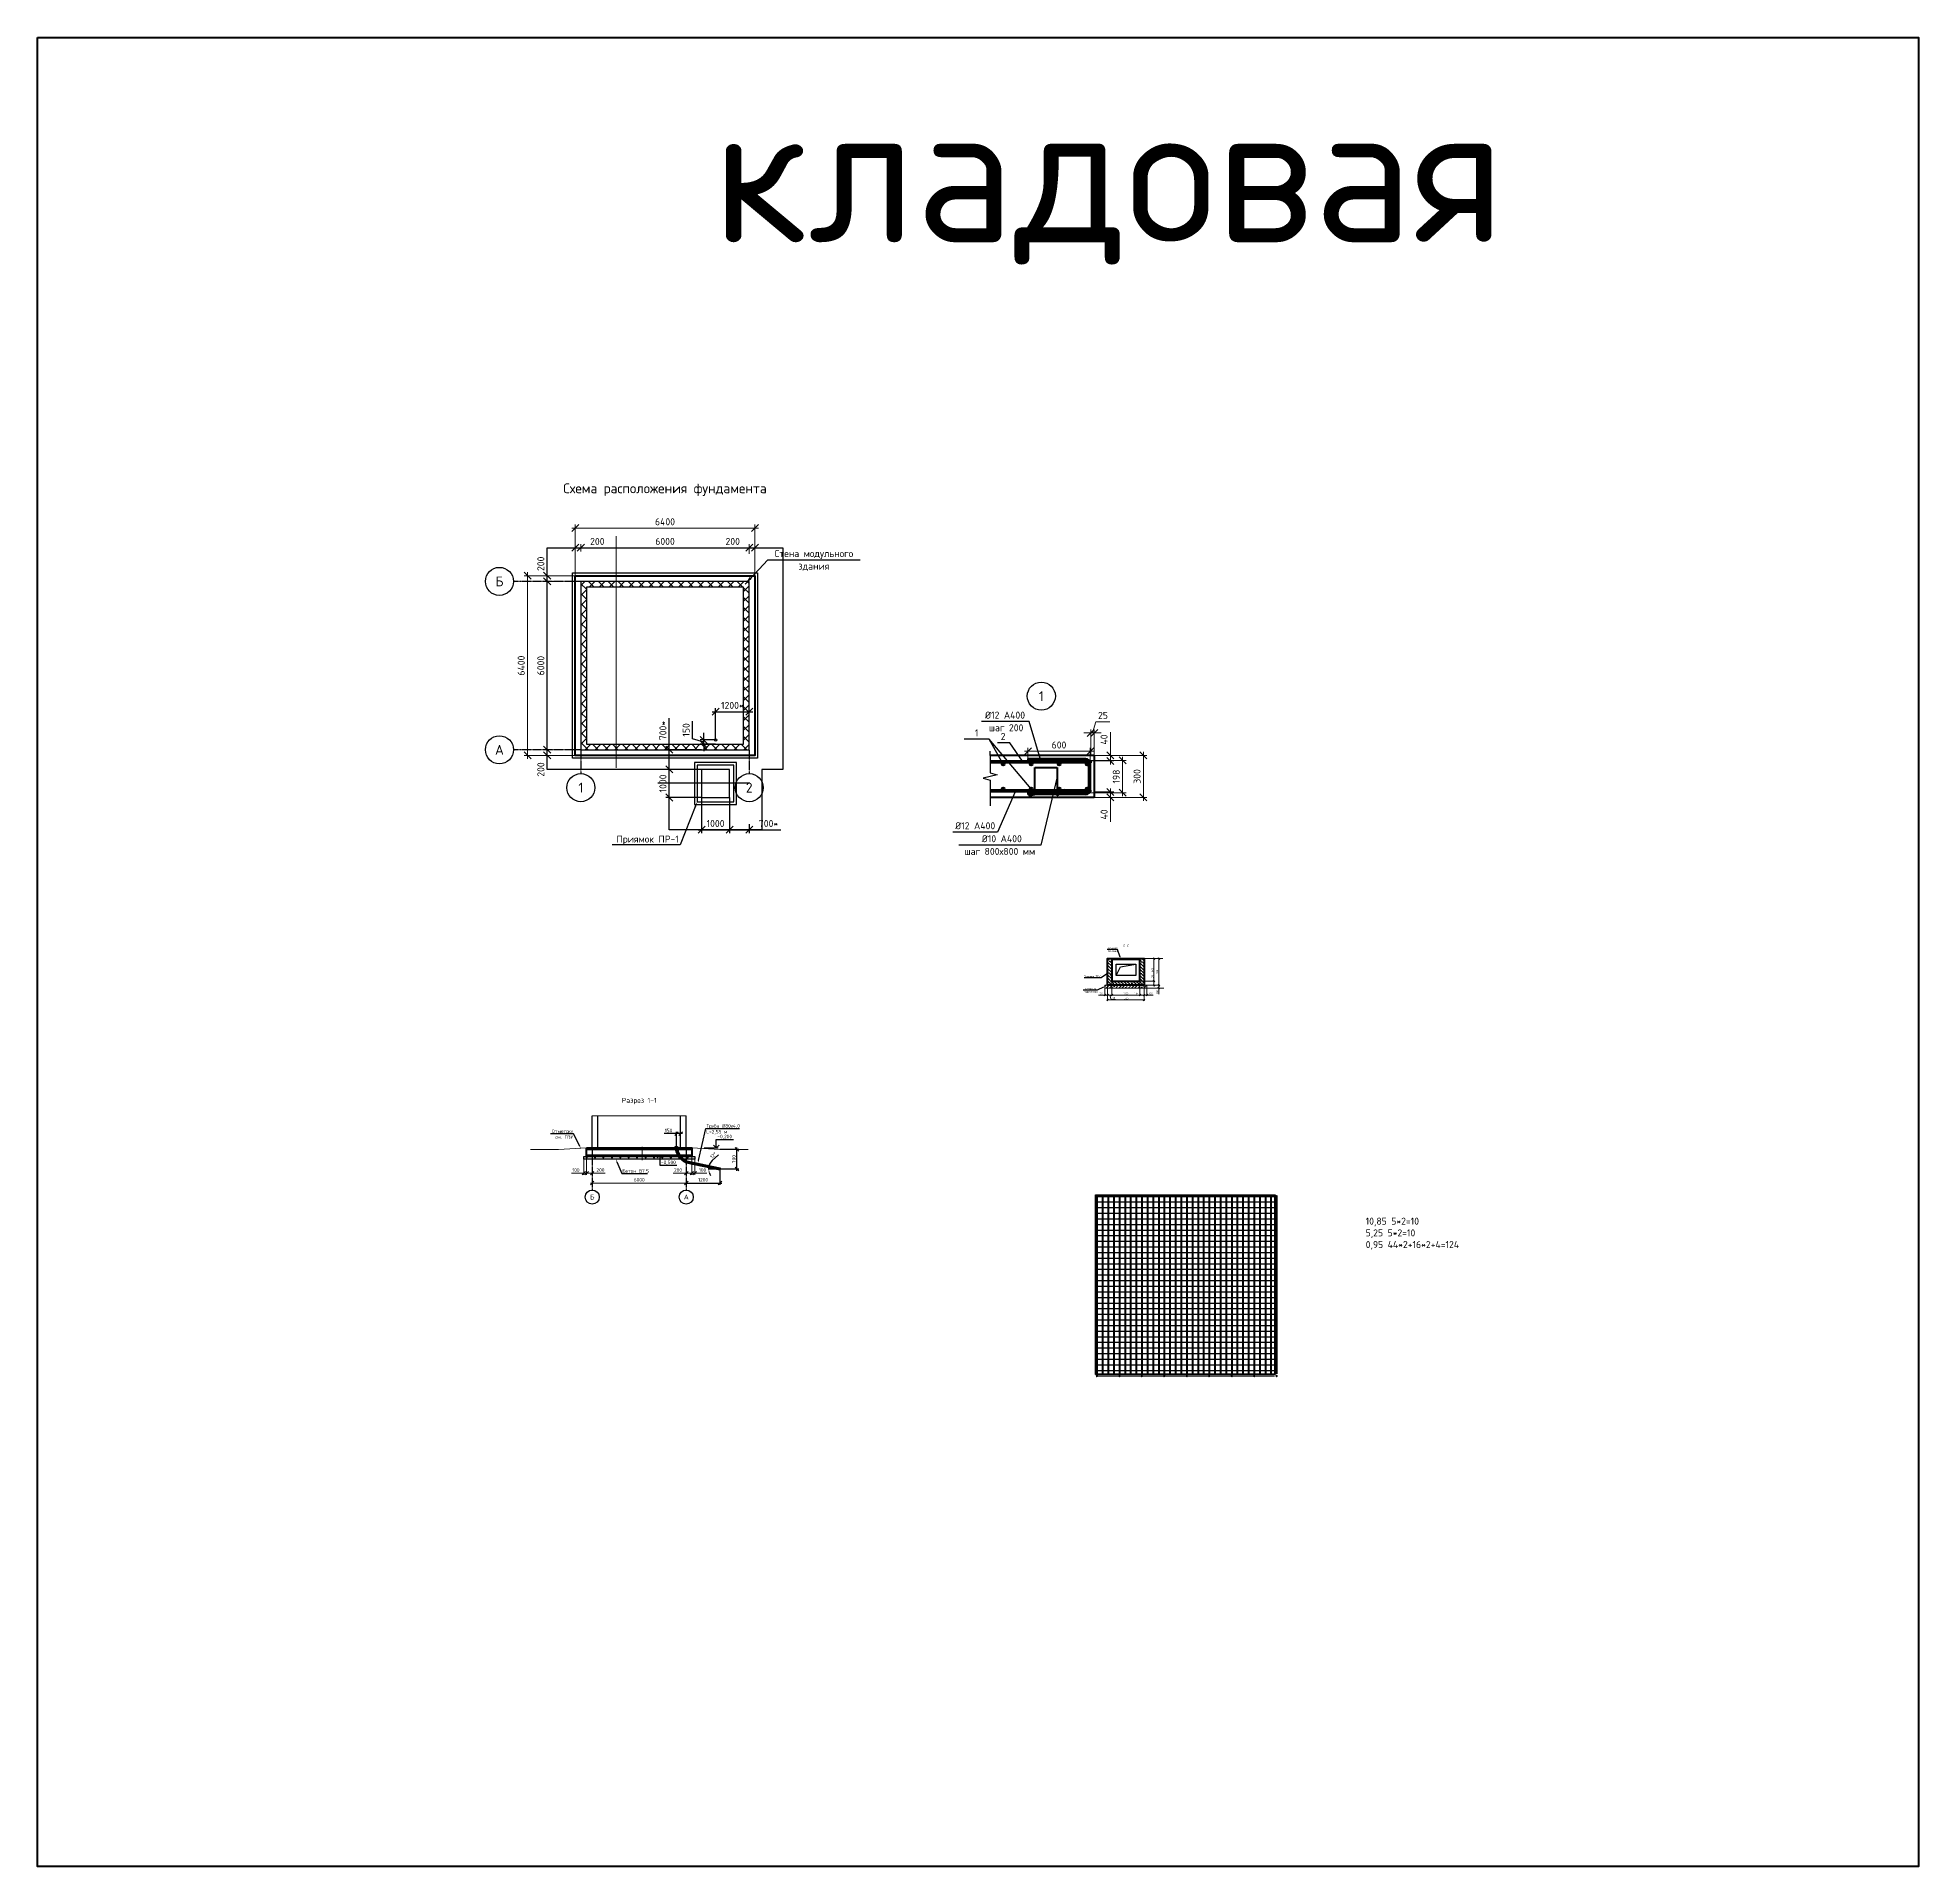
# Model space of a CAD drawing. Header units: millimetres. Extents: x 4377177 to 5189855, y -1123065 to -1017046.
# Drawn here: x 4960413 to 5027425, y -1122535 to -1057373 of the extents above; entities that cross this region are included whole.
import ezdxf
from ezdxf import colors
from ezdxf.entities.mleader import LeaderData, LeaderLine
from ezdxf.enums import TextEntityAlignment as Align
from ezdxf.math import Vec2, Vec3

# ---------------------------------------------------------------- set-up
doc = ezdxf.new("R2010")
doc.units = ezdxf.units.MM
doc.linetypes.add('ГОСТ 2.303 5', pattern=[24, 20, -1.5, 1, -1.5])
doc.layers.get('Defpoints').update_dxf_attribs({"color": 3})
for name, color, linetype, lineweight in [('АРМАТУРА2', 7, 'Continuous', 40), ('второстепенные', 7, 'Continuous', 25), ('выноска', 7, 'Continuous', 18), ('Выноски', 7, 'Continuous', 13), ('металл', 7, 'Continuous', 40), ('основная', 7, 'Continuous', 50), ('СПДС_ВЫНОСКИ', 7, 'Continuous', 18), ('СПДС_РАЗМЕРЫ', 7, 'Continuous', 18), ('СПДС_СИМВОЛЫ', 7, 'Continuous', 25), ('текст', 7, 'Continuous', 20), ('Фундамент', 7, 'Continuous', 53), ('штриховка', 7, 'Continuous', 9)]:
    doc.layers.add(name, color=color, linetype=linetype, lineweight=lineweight)
doc.layers.add('помощь', color=1, linetype='Continuous', lineweight=0, plot=False)
doc.layers.add('СПДС_Оси', color=7, linetype='ГОСТ 2.303 5')
doc.styles.add('ISOCPEUR', font='isocpeur.ttf')
doc.styles.add('ВНИПИТЕКСТ', font='isocpeui.ttf')
doc.styles.add('ГОСТ 2.304', font='isocpeur.ttf')
doc.dimstyles.new('СПДС', dxfattribs={"dimscale": 50, "dimtxt": 2.5, "dimasz": 2.5, "dimexe": 1.25, "dimexo": 0.625, "dimtad": 1, "dimdec": 0, "dimrnd": 0.001, "dimtxsty": 'ISOCPEUR', "dimblk": 'OBLIQUE', "dimcen": 2.5, "dimdle": 2, "dimadec": 0, "dimazin": 2, "dimtfac": 0.75, "dimtdec": 0, "dimtmove": 1, "dimatfit": 3, "dimfxl": 1, "dimtolj": 1, "dimarcsym": 1})
doc.dimstyles.new('СПДС$0', dxfattribs={"dimscale": 100, "dimtxt": 2.5, "dimasz": 2.5, "dimexe": 1.25, "dimexo": 0.004, "dimgap": 1, "dimtad": 1, "dimdec": 0, "dimtxsty": 'ВНИПИТЕКСТ', "dimblk": 'OBLIQUE', "dimcen": 0, "dimdle": 1.25, "dimclrd": 256, "dimclre": 256, "dimclrt": 256, "dimadec": 0, "dimazin": 2, "dimtfac": 1, "dimtdec": 0, "dimtmove": 1, "dimatfit": 3, "dimldrblk": 'NONE', "dimfxl": 1, "dimlwd": -1, "dimlwe": -1, "dimarcsym": 0})

msp = doc.modelspace()

# ---------------------------------------------------------------- texts
at = {"layer": 'помощь', "ltscale": 0.083333, "insert": (5007732.4, -1099420.8), "char_height": 250, "width": 18109.572, "attachment_point": 1, "style": 'ГОСТ 2.304'}
msp.add_mtext('10,85 5*2=10\\P5,25 5*2=10\\P0,95 44*2+16*2+4=124', dxfattribs=at)
at = {"layer": 'СПДС_ВЫНОСКИ', "lineweight": 25, "ltscale": 0.166667, "style": 'ГОСТ 2.304'}
msp.add_text('Стена модульного', height=250, dxfattribs=at).set_placement((4988073.2, -1075881.4), align=Align.CENTER)
msp.add_text('здания', height=250, dxfattribs=at).set_placement((4988073.2, -1076081.4), align=Align.TOP_CENTER)
at = {"layer": 'СПДС_ВЫНОСКИ', "lineweight": 25, "ltscale": 100, "style": 'ГОСТ 2.304'}
for s, p in [('%%C12 А400', (4994169.2, -1081639.6)), (' шаг 200', (4994147.2, -1082089.6))]:
    msp.add_text(s, height=250, dxfattribs=at).set_placement(p)
at = {"layer": 'СПДС_ВЫНОСКИ', "lineweight": 25, "ltscale": 0.166667, "style": 'ГОСТ 2.304'}
msp.add_text('%%C10 А400', height=250, dxfattribs=at).set_placement((4994052.6, -1086042.5))
at = {"layer": 'СПДС_РАЗМЕРЫ', "ltscale": 50, "insert": (4999186.8, -1089707.3), "char_height": 87.5, "attachment_point": 5, "style": 'ГОСТ 2.304'}
msp.add_mtext_dynamic_manual_height_columns('2-2', width=281.4, gutter_width=62500, heights=[0], dxfattribs=at)
at = {"layer": 'СПДС_СИМВОЛЫ', "linetype": 'Continuous', "lineweight": 25, "ltscale": 50, "style": 'ГОСТ 2.304'}
for s, p in [('-0,200', (4984635.7, -1096590.4)), ('-0,500', (4982623.9, -1097509.8))]:
    msp.add_text(s, height=125, dxfattribs=at).set_placement(p)
at = {"layer": 'текст', "ltscale": 25, "style": 'ГОСТ 2.304'}
msp.add_text('кладовая', height=5000, dxfattribs=at).set_placement((4984453.3, -1064663.7))
msp.add_text('Схема расположения фундамента', height=350, dxfattribs=at).set_placement((4982767.6, -1073432.8), align=Align.MIDDLE_CENTER)
at = {"layer": 'текст', "ltscale": 0.166667, "style": 'ГОСТ 2.304'}
for s, height, p in [('Б', 350, (4976867.7, -1076749)), ('А', 350, (4976867.7, -1082749)), ('1', 350, (4979767.6, -1084099)), ('2', 350, (4985767.6, -1084099)), ('Разрез 1-1', 175, (4981849.2, -1095241.8)), ('Б', 175, (4980174.2, -1098685.4)), ('А', 175, (4983524.2, -1098685.4))]:
    msp.add_text(s, height=height, dxfattribs=at).set_placement(p, align=Align.MIDDLE_CENTER)
at = {"layer": 'текст', "ltscale": 100, "style": 'ГОСТ 2.304'}
msp.add_text('1', height=350, dxfattribs=at).set_placement((4996174.5, -1080837.3), align=Align.MIDDLE_CENTER)

# ---------------------------------------------------------------- blocks, each defined once
blk = doc.blocks.new('_Oblique')
at = {"color": 0, "linetype": 'ByBlock', "lineweight": -2}
blk.add_line((-0.5, -0.5), (0.5, 0.5), dxfattribs=at)
blk = doc.blocks.new('*D116')
at = {"layer": 'Defpoints', "linetype": 'Continuous', "ltscale": 0.166667, "transparency": 16777216}
for p, q in [((4982918, -1082749), (4982918, -1081627)), ((4984067, -1082749), (4982793, -1082749)), ((4982918, -1083574), (4982918, -1082749)), ((4984067, -1083449), (4982793, -1083449))]:
    blk.add_line(p, q, dxfattribs=at)
at = {"layer": 'Defpoints', "color": 0, "linetype": 'Continuous', "ltscale": 0.166667, "transparency": 16777216}
for p in [(4982918, -1082749), (4984068, -1082749), (4984068, -1083449)]:
    blk.add_point(p, dxfattribs=at)
at = {"layer": 'Defpoints', "linetype": 'Continuous', "ltscale": 0.166667, "transparency": 16777216, "xscale": 250, "yscale": 250, "zscale": 250}
for p, rotation in [((4982918, -1082749), 90), ((4982918, -1083449), 270)]:
    blk.add_blockref('_Oblique', p, dxfattribs=dict(at, rotation=rotation))
at = {"layer": 'Defpoints', "linetype": 'Continuous', "ltscale": 0.166667, "transparency": 16777216, "insert": (4982693, -1082063), "char_height": 250, "attachment_point": 5, "rotation": 90, "style": 'ISOCPEUR'}
blk.add_mtext('700*', dxfattribs=at)
blk = doc.blocks.new('_NONE')
blk = doc.blocks.new('*D126')
at = {"layer": 'Defpoints', "color": 0, "linetype": 'Continuous', "ltscale": 0.166667, "transparency": 16777216}
for p in [(4979768, -1075549), (4979768, -1075686), (4979568, -1076549)]:
    blk.add_point(p, dxfattribs=at)
at = {"layer": 'СПДС_РАЗМЕРЫ', "linetype": 'Continuous', "ltscale": 0.166667, "transparency": 16777216}
for p, q in [((4979443, -1075549), (4979768, -1075549)), ((4979568, -1076549), (4979568, -1075424)), ((4979768, -1075686), (4979768, -1075424)), ((4979768, -1075549), (4980693, -1075549))]:
    blk.add_line(p, q, dxfattribs=at)
at = {"layer": 'СПДС_РАЗМЕРЫ', "linetype": 'Continuous', "ltscale": 0.166667, "transparency": 16777216, "xscale": 250, "yscale": 250, "zscale": 250, "rotation": 180}
blk.add_blockref('_Oblique', (4979568, -1075549), dxfattribs=at)
at = {"layer": 'СПДС_РАЗМЕРЫ', "linetype": 'Continuous', "ltscale": 0.166667, "transparency": 16777216, "xscale": 250, "yscale": 250, "zscale": 250}
blk.add_blockref('_Oblique', (4979768, -1075549), dxfattribs=at)
at = {"layer": 'СПДС_РАЗМЕРЫ', "linetype": 'Continuous', "ltscale": 0.166667, "transparency": 16777216, "insert": (4980355, -1075324), "char_height": 250, "attachment_point": 5, "style": 'ISOCPEUR'}
blk.add_mtext('200', dxfattribs=at)
blk = doc.blocks.new('*D127')
at = {"layer": 'Defpoints', "color": 0, "linetype": 'Continuous', "ltscale": 0.166667, "transparency": 16777216}
for p in [(4985968, -1074849), (4979568, -1076549), (4985968, -1076549)]:
    blk.add_point(p, dxfattribs=at)
at = {"layer": 'СПДС_РАЗМЕРЫ', "linetype": 'Continuous', "ltscale": 0.166667, "transparency": 16777216}
for p, q in [((4979443, -1074849), (4986093, -1074849)), ((4979568, -1076549), (4979568, -1074724)), ((4985968, -1076549), (4985968, -1074724))]:
    blk.add_line(p, q, dxfattribs=at)
at = {"layer": 'СПДС_РАЗМЕРЫ', "linetype": 'Continuous', "ltscale": 0.166667, "transparency": 16777216, "xscale": 250, "yscale": 250, "zscale": 250, "rotation": 180}
blk.add_blockref('_Oblique', (4979568, -1074849), dxfattribs=at)
at = {"layer": 'СПДС_РАЗМЕРЫ', "linetype": 'Continuous', "ltscale": 0.166667, "transparency": 16777216, "xscale": 250, "yscale": 250, "zscale": 250}
blk.add_blockref('_Oblique', (4985968, -1074849), dxfattribs=at)
at = {"layer": 'СПДС_РАЗМЕРЫ', "linetype": 'Continuous', "ltscale": 0.166667, "transparency": 16777216, "insert": (4982768, -1074624), "char_height": 250, "attachment_point": 5, "style": 'ISOCPEUR'}
blk.add_mtext('6400', dxfattribs=at)
blk = doc.blocks.new('*D128')
at = {"layer": 'Defpoints', "color": 0, "linetype": 'Continuous', "ltscale": 0.166667, "transparency": 16777216}
for p in [(4979768, -1075549), (4979768, -1075686), (4985768, -1075762)]:
    blk.add_point(p, dxfattribs=at)
at = {"layer": 'СПДС_РАЗМЕРЫ', "linetype": 'Continuous', "ltscale": 0.166667, "transparency": 16777216}
for p, q in [((4985893, -1075549), (4979643, -1075549)), ((4979768, -1075686), (4979768, -1075424)), ((4985768, -1075762), (4985768, -1075424))]:
    blk.add_line(p, q, dxfattribs=at)
at = {"layer": 'СПДС_РАЗМЕРЫ', "linetype": 'Continuous', "ltscale": 0.166667, "transparency": 16777216, "xscale": 250, "yscale": 250, "zscale": 250, "rotation": 180}
blk.add_blockref('_Oblique', (4979768, -1075549), dxfattribs=at)
at = {"layer": 'СПДС_РАЗМЕРЫ', "linetype": 'Continuous', "ltscale": 0.166667, "transparency": 16777216, "xscale": 250, "yscale": 250, "zscale": 250}
blk.add_blockref('_Oblique', (4985768, -1075549), dxfattribs=at)
at = {"layer": 'СПДС_РАЗМЕРЫ', "linetype": 'Continuous', "ltscale": 0.166667, "transparency": 16777216, "insert": (4982768, -1075324), "char_height": 250, "attachment_point": 5, "style": 'ISOCPEUR'}
blk.add_mtext('6000', dxfattribs=at)
blk = doc.blocks.new('*D129')
at = {"layer": 'Defpoints', "color": 0, "linetype": 'Continuous', "ltscale": 0.166667, "transparency": 16777216}
for p in [(4985768, -1075549), (4985768, -1075762), (4985968, -1076549)]:
    blk.add_point(p, dxfattribs=at)
at = {"layer": 'СПДС_РАЗМЕРЫ', "linetype": 'Continuous', "ltscale": 0.166667, "transparency": 16777216}
for p, q in [((4985768, -1075549), (4984843, -1075549)), ((4985768, -1075762), (4985768, -1075424)), ((4986093, -1075549), (4985768, -1075549)), ((4985968, -1076549), (4985968, -1075424))]:
    blk.add_line(p, q, dxfattribs=at)
at = {"layer": 'СПДС_РАЗМЕРЫ', "linetype": 'Continuous', "ltscale": 0.166667, "transparency": 16777216, "xscale": 250, "yscale": 250, "zscale": 250, "rotation": 180}
blk.add_blockref('_Oblique', (4985768, -1075549), dxfattribs=at)
at = {"layer": 'СПДС_РАЗМЕРЫ', "linetype": 'Continuous', "ltscale": 0.166667, "transparency": 16777216, "xscale": 250, "yscale": 250, "zscale": 250}
blk.add_blockref('_Oblique', (4985968, -1075549), dxfattribs=at)
at = {"layer": 'СПДС_РАЗМЕРЫ', "linetype": 'Continuous', "ltscale": 0.166667, "transparency": 16777216, "insert": (4985180, -1075324), "char_height": 250, "attachment_point": 5, "style": 'ISOCPEUR'}
blk.add_mtext('200', dxfattribs=at)
blk = doc.blocks.new('*D130')
at = {"layer": 'Defpoints', "color": 0, "linetype": 'Continuous', "ltscale": 0.166667, "transparency": 16777216}
for p in [(4978568, -1082749), (4978778, -1082749), (4979568, -1082949)]:
    blk.add_point(p, dxfattribs=at)
at = {"layer": 'СПДС_РАЗМЕРЫ', "linetype": 'Continuous', "ltscale": 0.166667, "transparency": 16777216}
for p, q in [((4978778, -1082749), (4978443, -1082749)), ((4978568, -1082749), (4978568, -1082499)), ((4978568, -1082949), (4978568, -1082749)), ((4979567, -1082949), (4978443, -1082949)), ((4978568, -1082949), (4978568, -1083199))]:
    blk.add_line(p, q, dxfattribs=at)
at = {"layer": 'СПДС_РАЗМЕРЫ', "linetype": 'Continuous', "ltscale": 0.166667, "transparency": 16777216, "xscale": 250, "yscale": 250, "zscale": 250}
for p, rotation in [((4978568, -1082749), 270), ((4978568, -1082949), 90)]:
    blk.add_blockref('_Oblique', p, dxfattribs=dict(at, rotation=rotation))
at = {"layer": 'СПДС_РАЗМЕРЫ', "linetype": 'Continuous', "ltscale": 0.166667, "transparency": 16777216, "insert": (4978343, -1083452), "char_height": 250, "attachment_point": 5, "rotation": 90, "style": 'ISOCPEUR'}
blk.add_mtext('200', dxfattribs=at)
blk = doc.blocks.new('*D131')
at = {"layer": 'Defpoints', "color": 0, "linetype": 'Continuous', "ltscale": 0.166667, "transparency": 16777216}
for p in [(4978831, -1076749), (4978568, -1082749), (4978778, -1082749)]:
    blk.add_point(p, dxfattribs=at)
at = {"layer": 'СПДС_РАЗМЕРЫ', "linetype": 'Continuous', "ltscale": 0.166667, "transparency": 16777216}
for p, q in [((4978831, -1076749), (4978443, -1076749)), ((4978568, -1076624), (4978568, -1082874)), ((4978778, -1082749), (4978443, -1082749))]:
    blk.add_line(p, q, dxfattribs=at)
at = {"layer": 'СПДС_РАЗМЕРЫ', "linetype": 'Continuous', "ltscale": 0.166667, "transparency": 16777216, "xscale": 250, "yscale": 250, "zscale": 250}
for p, rotation in [((4978568, -1076749), 90), ((4978568, -1082749), 270)]:
    blk.add_blockref('_Oblique', p, dxfattribs=dict(at, rotation=rotation))
at = {"layer": 'СПДС_РАЗМЕРЫ', "linetype": 'Continuous', "ltscale": 0.166667, "transparency": 16777216, "insert": (4978343, -1079749), "char_height": 250, "attachment_point": 5, "rotation": 90, "style": 'ISOCPEUR'}
blk.add_mtext('6000', dxfattribs=at)
blk = doc.blocks.new('*D132')
at = {"layer": 'Defpoints', "color": 0, "linetype": 'Continuous', "ltscale": 0.166667, "transparency": 16777216}
for p in [(4978568, -1076749), (4978831, -1076749), (4979568, -1076549)]:
    blk.add_point(p, dxfattribs=at)
at = {"layer": 'СПДС_РАЗМЕРЫ', "linetype": 'Continuous', "ltscale": 0.166667, "transparency": 16777216}
for p, q in [((4979567, -1076549), (4978443, -1076549)), ((4978831, -1076749), (4978443, -1076749)), ((4978568, -1076424), (4978568, -1076874))]:
    blk.add_line(p, q, dxfattribs=at)
at = {"layer": 'СПДС_РАЗМЕРЫ', "linetype": 'Continuous', "ltscale": 0.166667, "transparency": 16777216, "xscale": 250, "yscale": 250, "zscale": 250}
for p, rotation in [((4978568, -1076549), 90), ((4978568, -1076749), 270)]:
    blk.add_blockref('_Oblique', p, dxfattribs=dict(at, rotation=rotation))
at = {"layer": 'СПДС_РАЗМЕРЫ', "linetype": 'Continuous', "ltscale": 0.166667, "transparency": 16777216, "insert": (4978343, -1076122), "char_height": 250, "attachment_point": 5, "rotation": 90, "style": 'ISOCPEUR'}
blk.add_mtext('200', dxfattribs=at)
blk = doc.blocks.new('*D133')
at = {"layer": 'Defpoints', "color": 0, "linetype": 'Continuous', "ltscale": 0.166667, "transparency": 16777216}
for p in [(4980174, -1098185), (4980174, -1098271), (4983524, -1098297)]:
    blk.add_point(p, dxfattribs=at)
at = {"layer": 'СПДС_РАЗМЕРЫ', "linetype": 'Continuous', "ltscale": 0.166667, "transparency": 16777216}
for p, q in [((4983587, -1098185), (4980112, -1098185)), ((4980174, -1098270), (4980174, -1098123)), ((4983524, -1098297), (4983524, -1098123))]:
    blk.add_line(p, q, dxfattribs=at)
at = {"layer": 'СПДС_РАЗМЕРЫ', "linetype": 'Continuous', "ltscale": 0.166667, "transparency": 16777216, "xscale": 125, "yscale": 125, "zscale": 125, "rotation": 180}
blk.add_blockref('_Oblique', (4980174, -1098185), dxfattribs=at)
at = {"layer": 'СПДС_РАЗМЕРЫ', "linetype": 'Continuous', "ltscale": 0.166667, "transparency": 16777216, "xscale": 125, "yscale": 125, "zscale": 125}
blk.add_blockref('_Oblique', (4983524, -1098185), dxfattribs=at)
at = {"layer": 'СПДС_РАЗМЕРЫ', "linetype": 'Continuous', "ltscale": 0.166667, "transparency": 16777216, "insert": (4981849, -1098073), "char_height": 125, "attachment_point": 5, "style": 'ISOCPEUR'}
blk.add_mtext('6000', dxfattribs=at)
blk = doc.blocks.new('*D29')
at = {"layer": 'Defpoints', "color": 0, "transparency": 16777216}
for p in [(236, 36), (236, -4), (351, -4)]:
    blk.add_point(p, dxfattribs=at)
at = {"layer": 'СПДС_РАЗМЕРЫ', "transparency": 16777216}
for p, q in [((236, 36), (376, 36)), ((351, 61), (351, -29)), ((236, -4), (376, -4)), ((351, -178), (351, -4))]:
    blk.add_line(p, q, dxfattribs=at)
at = {"layer": 'СПДС_РАЗМЕРЫ', "transparency": 16777216, "xscale": 50, "yscale": 50, "zscale": 50}
for p, rotation in [((351, 36), 90), ((351, -4), 270)]:
    blk.add_blockref('_Oblique', p, dxfattribs=dict(at, rotation=rotation))
at = {"layer": 'СПДС_РАЗМЕРЫ', "transparency": 16777216, "insert": (306, -125), "char_height": 50, "attachment_point": 5, "rotation": 90, "style": 'ГОСТ 2.304'}
blk.add_mtext('40', dxfattribs=at)
blk = doc.blocks.new('*D30')
at = {"layer": 'Defpoints', "color": 0, "transparency": 16777216}
for p in [(236, 296), (351, 296), (211, 256)]:
    blk.add_point(p, dxfattribs=at)
at = {"layer": 'СПДС_РАЗМЕРЫ', "transparency": 16777216}
for p, q in [((351, 462), (351, 296)), ((236, 296), (376, 296)), ((351, 231), (351, 321)), ((211, 256), (376, 256))]:
    blk.add_line(p, q, dxfattribs=at)
at = {"layer": 'СПДС_РАЗМЕРЫ', "transparency": 16777216, "xscale": 50, "yscale": 50, "zscale": 50}
for p, rotation in [((351, 296), 90), ((351, 256), 270)]:
    blk.add_blockref('_Oblique', p, dxfattribs=dict(at, rotation=rotation))
at = {"layer": 'СПДС_РАЗМЕРЫ', "transparency": 16777216, "insert": (306, 409), "char_height": 50, "attachment_point": 5, "rotation": 90, "style": 'ГОСТ 2.304'}
blk.add_mtext('40', dxfattribs=at)
blk = doc.blocks.new('*D31')
at = {"layer": 'Defpoints', "color": 0, "transparency": 16777216}
for p in [(211, 456), (211, 296), (236, 296)]:
    blk.add_point(p, dxfattribs=at)
at = {"layer": 'СПДС_РАЗМЕРЫ', "transparency": 16777216}
for p, q in [((224, 456), (248, 536)), ((248, 536), (348, 536)), ((211, 456), (161, 456)), ((211, 296), (211, 481)), ((236, 456), (211, 456)), ((236, 456), (211, 456)), ((236, 296), (236, 481)), ((236, 456), (286, 456))]:
    blk.add_line(p, q, dxfattribs=at)
at = {"layer": 'СПДС_РАЗМЕРЫ', "transparency": 16777216, "xscale": 50, "yscale": 50, "zscale": 50}
blk.add_blockref('_Oblique', (211, 456), dxfattribs=at)
at = {"layer": 'СПДС_РАЗМЕРЫ', "transparency": 16777216, "xscale": 50, "yscale": 50, "zscale": 50, "rotation": 180}
blk.add_blockref('_Oblique', (236, 456), dxfattribs=at)
at = {"layer": 'СПДС_РАЗМЕРЫ', "transparency": 16777216, "insert": (298, 581), "char_height": 50, "attachment_point": 5, "style": 'ГОСТ 2.304'}
blk.add_mtext('25', dxfattribs=at)
blk = doc.blocks.new('*D32')
at = {"layer": 'Defpoints', "color": 0, "linetype": 'Continuous', "ltscale": 0.083333, "transparency": 16777216}
for p in [(236, 296), (236, -4), (586, -4)]:
    blk.add_point(p, dxfattribs=at)
at = {"layer": 'СПДС_РАЗМЕРЫ', "linetype": 'Continuous', "ltscale": 0.083333, "transparency": 16777216}
for p, q in [((236, 296), (611, 296)), ((586, 321), (586, -29)), ((236, -4), (611, -4))]:
    blk.add_line(p, q, dxfattribs=at)
at = {"layer": 'СПДС_РАЗМЕРЫ', "linetype": 'Continuous', "ltscale": 0.083333, "transparency": 16777216, "xscale": 50, "yscale": 50, "zscale": 50}
for p, rotation in [((586, 296), 90), ((586, -4), 270)]:
    blk.add_blockref('_Oblique', p, dxfattribs=dict(at, rotation=rotation))
at = {"layer": 'СПДС_РАЗМЕРЫ', "linetype": 'Continuous', "ltscale": 0.083333, "transparency": 16777216, "insert": (541, 146), "char_height": 50, "attachment_point": 5, "rotation": 90, "style": 'ГОСТ 2.304'}
blk.add_mtext('300', dxfattribs=at)
blk = doc.blocks.new('*D33')
at = {"layer": 'Defpoints', "color": 0, "ltscale": 0.083333, "transparency": 16777216}
for p in [(208, 325), (-237, 266), (208, 179)]:
    blk.add_point(p, dxfattribs=at)
at = {"layer": 'СПДС_РАЗМЕРЫ', "ltscale": 0.083333, "transparency": 16777216}
for p, q in [((-262, 325), (233, 325)), ((-237, 266), (-237, 350)), ((208, 179), (208, 350))]:
    blk.add_line(p, q, dxfattribs=at)
at = {"layer": 'СПДС_РАЗМЕРЫ', "ltscale": 0.083333, "transparency": 16777216, "xscale": 50, "yscale": 50, "zscale": 50, "rotation": 180}
blk.add_blockref('_Oblique', (-237, 325), dxfattribs=at)
at = {"layer": 'СПДС_РАЗМЕРЫ', "ltscale": 0.083333, "transparency": 16777216, "xscale": 50, "yscale": 50, "zscale": 50}
blk.add_blockref('_Oblique', (208, 325), dxfattribs=at)
at = {"layer": 'СПДС_РАЗМЕРЫ', "ltscale": 0.083333, "transparency": 16777216, "insert": (-15, 370), "char_height": 50, "attachment_point": 5, "style": 'ГОСТ 2.304'}
blk.add_mtext('600', dxfattribs=at)
blk = doc.blocks.new('*D34')
at = {"layer": 'Defpoints', "color": 0, "transparency": 16777216}
for p in [(87, 260), (87, 30), (438, 30)]:
    blk.add_point(p, dxfattribs=at)
at = {"layer": 'СПДС_РАЗМЕРЫ', "transparency": 16777216}
for p, q in [((438, 285), (438, 5)), ((87, 260), (463, 260)), ((87, 30), (463, 30))]:
    blk.add_line(p, q, dxfattribs=at)
at = {"layer": 'СПДС_РАЗМЕРЫ', "transparency": 16777216, "xscale": 50, "yscale": 50, "zscale": 50}
for p, rotation in [((438, 260), 90), ((438, 30), 270)]:
    blk.add_blockref('_Oblique', p, dxfattribs=dict(at, rotation=rotation))
at = {"layer": 'СПДС_РАЗМЕРЫ', "transparency": 16777216, "insert": (393, 145), "char_height": 50, "attachment_point": 5, "rotation": 90, "style": 'ГОСТ 2.304'}
blk.add_mtext('198', dxfattribs=at)
blk = doc.blocks.new('*D134')
at = {"layer": 'Defpoints', "color": 0, "linetype": 'Continuous', "ltscale": 0.166667, "transparency": 16777216}
for p in [(4979568, -1076549), (4977868, -1082949), (4979568, -1082949)]:
    blk.add_point(p, dxfattribs=at)
at = {"layer": 'СПДС_РАЗМЕРЫ', "linetype": 'Continuous', "ltscale": 0.166667, "transparency": 16777216}
for p, q in [((4979567, -1076549), (4977743, -1076549)), ((4977868, -1076424), (4977868, -1083074)), ((4979567, -1082949), (4977743, -1082949))]:
    blk.add_line(p, q, dxfattribs=at)
at = {"layer": 'СПДС_РАЗМЕРЫ', "linetype": 'Continuous', "ltscale": 0.166667, "transparency": 16777216, "xscale": 250, "yscale": 250, "zscale": 250}
for p, rotation in [((4977868, -1076549), 90), ((4977868, -1082949), 270)]:
    blk.add_blockref('_Oblique', p, dxfattribs=dict(at, rotation=rotation))
at = {"layer": 'СПДС_РАЗМЕРЫ', "linetype": 'Continuous', "ltscale": 0.166667, "transparency": 16777216, "insert": (4977643, -1079749), "char_height": 250, "attachment_point": 5, "rotation": 90, "style": 'ISOCPEUR'}
blk.add_mtext('6400', dxfattribs=at)
blk = doc.blocks.new('*D117')
at = {"layer": 'Defpoints', "color": 0, "linetype": 'Continuous', "ltscale": 0.166667, "transparency": 16777216}
for p in [(4979974, -1097235), (4980174, -1097716), (4980174, -1097835)]:
    blk.add_point(p, dxfattribs=at)
at = {"layer": 'СПДС_РАЗМЕРЫ', "linetype": 'Continuous', "ltscale": 0.166667, "transparency": 16777216}
for p, q in [((4979974, -1097236), (4979974, -1097898)), ((4979912, -1097835), (4980174, -1097835)), ((4980174, -1097716), (4980174, -1097898)), ((4980174, -1097835), (4980637, -1097835))]:
    blk.add_line(p, q, dxfattribs=at)
at = {"layer": 'СПДС_РАЗМЕРЫ', "linetype": 'Continuous', "ltscale": 0.166667, "transparency": 16777216, "xscale": 125, "yscale": 125, "zscale": 125, "rotation": 180}
blk.add_blockref('_Oblique', (4979974, -1097835), dxfattribs=at)
at = {"layer": 'СПДС_РАЗМЕРЫ', "linetype": 'Continuous', "ltscale": 0.166667, "transparency": 16777216, "xscale": 125, "yscale": 125, "zscale": 125}
blk.add_blockref('_Oblique', (4980174, -1097835), dxfattribs=at)
at = {"layer": 'СПДС_РАЗМЕРЫ', "linetype": 'Continuous', "ltscale": 0.166667, "transparency": 16777216, "insert": (4980468, -1097723), "char_height": 125, "attachment_point": 5, "style": 'ISOCPEUR'}
blk.add_mtext('200', dxfattribs=at)
blk = doc.blocks.new('*D135')
at = {"layer": 'Defpoints', "color": 0, "linetype": 'Continuous', "ltscale": 0.166667, "transparency": 16777216}
for p in [(4979874, -1097335), (4979974, -1097235), (4979874, -1097835)]:
    blk.add_point(p, dxfattribs=at)
at = {"layer": 'СПДС_РАЗМЕРЫ', "linetype": 'Continuous', "ltscale": 0.166667, "transparency": 16777216}
for p, q in [((4979874, -1097336), (4979874, -1097898)), ((4979974, -1097236), (4979974, -1097898)), ((4979874, -1097835), (4979437, -1097835)), ((4980037, -1097835), (4979874, -1097835))]:
    blk.add_line(p, q, dxfattribs=at)
at = {"layer": 'СПДС_РАЗМЕРЫ', "linetype": 'Continuous', "ltscale": 0.166667, "transparency": 16777216, "xscale": 125, "yscale": 125, "zscale": 125, "rotation": 180}
blk.add_blockref('_Oblique', (4979874, -1097835), dxfattribs=at)
at = {"layer": 'СПДС_РАЗМЕРЫ', "linetype": 'Continuous', "ltscale": 0.166667, "transparency": 16777216, "xscale": 125, "yscale": 125, "zscale": 125}
blk.add_blockref('_Oblique', (4979974, -1097835), dxfattribs=at)
at = {"layer": 'СПДС_РАЗМЕРЫ', "linetype": 'Continuous', "ltscale": 0.166667, "transparency": 16777216, "insert": (4979593, -1097723), "char_height": 125, "attachment_point": 5, "style": 'ISOCPEUR'}
blk.add_mtext('100', dxfattribs=at)
blk = doc.blocks.new('*D118')
at = {"layer": 'Defpoints', "color": 0, "linetype": 'Continuous', "ltscale": 0.166667, "transparency": 16777216}
for p in [(4983724, -1097235), (4983824, -1097335), (4983824, -1097835)]:
    blk.add_point(p, dxfattribs=at)
at = {"layer": 'СПДС_РАЗМЕРЫ', "linetype": 'Continuous', "ltscale": 0.166667, "transparency": 16777216}
for p, q in [((4983724, -1097236), (4983724, -1097898)), ((4983824, -1097336), (4983824, -1097898)), ((4983662, -1097835), (4983824, -1097835)), ((4983824, -1097835), (4984262, -1097835))]:
    blk.add_line(p, q, dxfattribs=at)
at = {"layer": 'СПДС_РАЗМЕРЫ', "linetype": 'Continuous', "ltscale": 0.166667, "transparency": 16777216, "xscale": 125, "yscale": 125, "zscale": 125, "rotation": 180}
blk.add_blockref('_Oblique', (4983724, -1097835), dxfattribs=at)
at = {"layer": 'СПДС_РАЗМЕРЫ', "linetype": 'Continuous', "ltscale": 0.166667, "transparency": 16777216, "xscale": 125, "yscale": 125, "zscale": 125}
blk.add_blockref('_Oblique', (4983824, -1097835), dxfattribs=at)
at = {"layer": 'СПДС_РАЗМЕРЫ', "linetype": 'Continuous', "ltscale": 0.166667, "transparency": 16777216, "insert": (4984105, -1097723), "char_height": 125, "attachment_point": 5, "style": 'ISOCPEUR'}
blk.add_mtext('100', dxfattribs=at)
blk = doc.blocks.new('*D119')
at = {"layer": 'Defpoints', "color": 0, "linetype": 'Continuous', "ltscale": 0.166667, "transparency": 16777216}
for p in [(4983724, -1097235), (4983524, -1097716), (4983524, -1097835)]:
    blk.add_point(p, dxfattribs=at)
at = {"layer": 'СПДС_РАЗМЕРЫ', "linetype": 'Continuous', "ltscale": 0.166667, "transparency": 16777216}
for p, q in [((4983724, -1097236), (4983724, -1097898)), ((4983524, -1097835), (4983062, -1097835)), ((4983524, -1097716), (4983524, -1097898)), ((4983787, -1097835), (4983524, -1097835))]:
    blk.add_line(p, q, dxfattribs=at)
at = {"layer": 'СПДС_РАЗМЕРЫ', "linetype": 'Continuous', "ltscale": 0.166667, "transparency": 16777216, "xscale": 125, "yscale": 125, "zscale": 125, "rotation": 180}
blk.add_blockref('_Oblique', (4983524, -1097835), dxfattribs=at)
at = {"layer": 'СПДС_РАЗМЕРЫ', "linetype": 'Continuous', "ltscale": 0.166667, "transparency": 16777216, "xscale": 125, "yscale": 125, "zscale": 125}
blk.add_blockref('_Oblique', (4983724, -1097835), dxfattribs=at)
at = {"layer": 'СПДС_РАЗМЕРЫ', "linetype": 'Continuous', "ltscale": 0.166667, "transparency": 16777216, "insert": (4983230, -1097723), "char_height": 125, "attachment_point": 5, "style": 'ISOCPEUR'}
blk.add_mtext('200', dxfattribs=at)
blk = doc.blocks.new('*U110')
at = {"ltscale": 50}
blk.add_lwpolyline([(-3175, 0), (3175, 0)], dxfattribs=at)
blk = doc.blocks.new('*U111')
at = {"layer": 'Defpoints', "color": 0, "linetype": 'ByBlock', "lineweight": -2, "transparency": 16777216}
for p in [(0, 0), (0, -200), (0, -400), (0, -600), (0, -800), (0, -1000), (0, -1200), (0, -1400), (0, -1600), (0, -1800), (0, -2000), (0, -2200), (0, -2400), (0, -2600), (0, -2800), (0, -3000), (0, -3200), (0, -3400), (0, -3600), (0, -3800), (0, -4000), (0, -4200), (0, -4400), (0, -4600), (0, -4800), (0, -5000), (0, -5200), (0, -5400), (0, -5600), (0, -5800), (0, -6000), (0, -6200), (0, -6400)]:
    blk.add_blockref('*U110', p, dxfattribs=at)
blk = doc.blocks.new('*U112')
at = {"ltscale": 50}
blk.add_lwpolyline([(0, 3175), (0, -3175)], dxfattribs=at)
blk = doc.blocks.new('*U113')
at = {"layer": 'основная', "color": 0, "linetype": 'ByBlock', "lineweight": -2, "transparency": 16777216}
for p in [(0, 0), (200, 0), (400, 0), (600, 0), (800, 0), (1000, 0), (1200, 0), (1400, 0), (1600, 0), (1800, 0), (2000, 0), (2200, 0), (2400, 0), (2600, 0), (2800, 0), (3000, 0), (3200, 0), (3400, 0), (3600, 0), (3800, 0), (4000, 0), (4200, 0), (4400, 0), (4600, 0), (4800, 0), (5000, 0), (5200, 0), (5400, 0), (5600, 0), (5800, 0), (6000, 0), (6200, 0), (6400, 0)]:
    blk.add_blockref('*U112', p, dxfattribs=at)
blk = doc.blocks.new('*U114')
at = {"ltscale": 50}
blk.add_circle((0, 0), 25, dxfattribs=at)
blk = doc.blocks.new('*U115')
at = {"layer": 'помощь', "color": 0, "linetype": 'ByBlock', "lineweight": -2, "transparency": 16777216}
for p in [(0, 0), (800, 0), (1600, 0), (2400, 0), (3200, 0), (4000, 0), (4800, 0), (5600, 0), (6400, 0), (0, -800), (800, -800), (1600, -800), (2400, -800), (3200, -800), (4000, -800), (4800, -800), (5600, -800), (6400, -800), (0, -1600), (800, -1600), (1600, -1600), (2400, -1600), (3200, -1600), (4000, -1600), (4800, -1600), (5600, -1600), (6400, -1600), (0, -2400), (800, -2400), (1600, -2400), (2400, -2400), (3200, -2400), (4000, -2400), (4800, -2400), (5600, -2400), (6400, -2400), (0, -3200), (800, -3200), (1600, -3200), (2400, -3200), (3200, -3200), (4000, -3200), (4800, -3200), (5600, -3200), (6400, -3200), (0, -4000), (800, -4000), (1600, -4000), (2400, -4000), (3200, -4000), (4000, -4000), (4800, -4000), (5600, -4000), (6400, -4000), (0, -4800), (800, -4800), (1600, -4800), (2400, -4800), (3200, -4800), (4000, -4800), (4800, -4800), (5600, -4800), (6400, -4800), (0, -5600), (800, -5600), (1600, -5600), (2400, -5600), (3200, -5600), (4000, -5600), (4800, -5600), (5600, -5600), (6400, -5600), (0, -6400), (800, -6400), (1600, -6400), (2400, -6400), (3200, -6400), (4000, -6400), (4800, -6400), (5600, -6400), (6400, -6400)]:
    blk.add_blockref('*U114', p, dxfattribs=at)
blk = doc.blocks.new('*D136')
at = {"layer": 'Defpoints', "linetype": 'Continuous', "ltscale": 0.166667, "transparency": 16777216}
for p, q in [((4983745, -1082354), (4983745, -1081729)), ((4984145, -1082399), (4984145, -1082149)), ((4984145, -1082474), (4983745, -1082354)), ((4984567, -1082399), (4984020, -1082399)), ((4984563, -1082549), (4984020, -1082549)), ((4984145, -1082549), (4984145, -1082399)), ((4984145, -1082549), (4984145, -1082399)), ((4984145, -1082549), (4984145, -1082799))]:
    blk.add_line(p, q, dxfattribs=at)
at = {"layer": 'Defpoints', "color": 0, "linetype": 'Continuous', "ltscale": 0.166667, "transparency": 16777216}
for p in [(4984145, -1082399), (4984563, -1082549), (4984568, -1082399)]:
    blk.add_point(p, dxfattribs=at)
at = {"layer": 'Defpoints', "linetype": 'Continuous', "ltscale": 0.166667, "transparency": 16777216, "xscale": 250, "yscale": 250, "zscale": 250}
for p, rotation in [((4984145, -1082399), 270), ((4984145, -1082549), 90)]:
    blk.add_blockref('_Oblique', p, dxfattribs=dict(at, rotation=rotation))
at = {"layer": 'Defpoints', "linetype": 'Continuous', "ltscale": 0.166667, "transparency": 16777216, "insert": (4983520, -1082041), "char_height": 250, "attachment_point": 5, "rotation": 90, "style": 'ISOCPEUR'}
blk.add_mtext('150', dxfattribs=at)
blk = doc.blocks.new('крышка')
at = {"ltscale": 50}
for points in [[(5156273, -1101389), (5156273, -1101394), (5155183, -1101394), (5155183, -1101389)], [(5155243, -1101394), (5156213, -1101394), (5156213, -1101444), (5155243, -1101444)]]:
    blk.add_lwpolyline(points, close=True, dxfattribs=at)
blk = doc.blocks.new('*D137')
at = {"layer": 'Defpoints', "color": 0, "linetype": 'Continuous', "ltscale": 0.166667, "transparency": 16777216}
for p in [(4999837, -1090188), (5000187, -1090188), (4999687, -1090988)]:
    blk.add_point(p, dxfattribs=at)
at = {"layer": 'СПДС_РАЗМЕРЫ', "linetype": 'Continuous', "ltscale": 0.166667, "transparency": 16777216}
for p, q in [((4999837, -1090188), (5000218, -1090188)), ((5000187, -1091019), (5000187, -1090157)), ((4999687, -1090988), (5000218, -1090988))]:
    blk.add_line(p, q, dxfattribs=at)
at = {"layer": 'СПДС_РАЗМЕРЫ', "linetype": 'Continuous', "ltscale": 0.166667, "transparency": 16777216, "xscale": 62.5, "yscale": 62.5, "zscale": 62.5}
for p, rotation in [((5000187, -1090188), 90), ((5000187, -1090988), 270)]:
    blk.add_blockref('_Oblique', p, dxfattribs=dict(at, rotation=rotation))
at = {"layer": 'СПДС_РАЗМЕРЫ', "linetype": 'Continuous', "ltscale": 0.166667, "transparency": 16777216, "insert": (5000131, -1090588), "char_height": 62.5, "attachment_point": 5, "rotation": 90, "style": 'ГОСТ 2.304'}
blk.add_mtext('800', dxfattribs=at)
blk = doc.blocks.new('*D138')
at = {"layer": 'Defpoints', "color": 0, "linetype": 'Continuous', "ltscale": 0.166667, "transparency": 16777216}
for p in [(4998437, -1091238), (4998437, -1091488), (4998537, -1091138)]:
    blk.add_point(p, dxfattribs=at)
at = {"layer": 'СПДС_РАЗМЕРЫ', "linetype": 'Continuous', "ltscale": 0.166667, "transparency": 16777216}
for p, q in [((4998437, -1091488), (4998218, -1091488)), ((4998437, -1091238), (4998437, -1091519)), ((4998568, -1091488), (4998437, -1091488)), ((4998537, -1091138), (4998537, -1091519))]:
    blk.add_line(p, q, dxfattribs=at)
at = {"layer": 'СПДС_РАЗМЕРЫ', "linetype": 'Continuous', "ltscale": 0.166667, "transparency": 16777216, "xscale": 62.5, "yscale": 62.5, "zscale": 62.5, "rotation": 180}
blk.add_blockref('_Oblique', (4998437, -1091488), dxfattribs=at)
at = {"layer": 'СПДС_РАЗМЕРЫ', "linetype": 'Continuous', "ltscale": 0.166667, "transparency": 16777216, "xscale": 62.5, "yscale": 62.5, "zscale": 62.5}
blk.add_blockref('_Oblique', (4998537, -1091488), dxfattribs=at)
at = {"layer": 'СПДС_РАЗМЕРЫ', "linetype": 'Continuous', "ltscale": 0.166667, "transparency": 16777216, "insert": (4998296, -1091432), "char_height": 62.5, "attachment_point": 5, "style": 'ГОСТ 2.304'}
blk.add_mtext('100', dxfattribs=at)
blk = doc.blocks.new('*D139')
at = {"layer": 'Defpoints', "color": 0, "linetype": 'Continuous', "ltscale": 0.166667, "transparency": 16777216}
for p in [(4998537, -1091138), (4998687, -1090988), (4998687, -1091488)]:
    blk.add_point(p, dxfattribs=at)
at = {"layer": 'СПДС_РАЗМЕРЫ', "linetype": 'Continuous', "ltscale": 0.166667, "transparency": 16777216}
for p, q in [((4998506, -1091488), (4998718, -1091488)), ((4998537, -1091138), (4998537, -1091519)), ((4998612, -1091488), (4998661, -1091650)), ((4998687, -1090988), (4998687, -1091519)), ((4998661, -1091650), (4998817, -1091650))]:
    blk.add_line(p, q, dxfattribs=at)
at = {"layer": 'СПДС_РАЗМЕРЫ', "linetype": 'Continuous', "ltscale": 0.166667, "transparency": 16777216, "xscale": 62.5, "yscale": 62.5, "zscale": 62.5, "rotation": 180}
blk.add_blockref('_Oblique', (4998537, -1091488), dxfattribs=at)
at = {"layer": 'СПДС_РАЗМЕРЫ', "linetype": 'Continuous', "ltscale": 0.166667, "transparency": 16777216, "xscale": 62.5, "yscale": 62.5, "zscale": 62.5}
blk.add_blockref('_Oblique', (4998687, -1091488), dxfattribs=at)
at = {"layer": 'СПДС_РАЗМЕРЫ', "linetype": 'Continuous', "ltscale": 0.166667, "transparency": 16777216, "insert": (4998739, -1091594), "char_height": 62.5, "attachment_point": 5, "style": 'ГОСТ 2.304'}
blk.add_mtext('150', dxfattribs=at)
blk = doc.blocks.new('*D140')
at = {"layer": 'Defpoints', "color": 0, "linetype": 'Continuous', "ltscale": 0.166667, "transparency": 16777216}
for p in [(4998687, -1090988), (4999687, -1090988), (4999687, -1091488)]:
    blk.add_point(p, dxfattribs=at)
at = {"layer": 'СПДС_РАЗМЕРЫ', "linetype": 'Continuous', "ltscale": 0.166667, "transparency": 16777216}
for p, q in [((4998656, -1091488), (4999718, -1091488)), ((4998687, -1090988), (4998687, -1091519)), ((4999687, -1090988), (4999687, -1091519))]:
    blk.add_line(p, q, dxfattribs=at)
at = {"layer": 'СПДС_РАЗМЕРЫ', "linetype": 'Continuous', "ltscale": 0.166667, "transparency": 16777216, "xscale": 62.5, "yscale": 62.5, "zscale": 62.5, "rotation": 180}
blk.add_blockref('_Oblique', (4998687, -1091488), dxfattribs=at)
at = {"layer": 'СПДС_РАЗМЕРЫ', "linetype": 'Continuous', "ltscale": 0.166667, "transparency": 16777216, "xscale": 62.5, "yscale": 62.5, "zscale": 62.5}
blk.add_blockref('_Oblique', (4999687, -1091488), dxfattribs=at)
at = {"layer": 'СПДС_РАЗМЕРЫ', "linetype": 'Continuous', "ltscale": 0.166667, "transparency": 16777216, "insert": (4999187, -1091432), "char_height": 62.5, "attachment_point": 5, "style": 'ГОСТ 2.304'}
blk.add_mtext('1000', dxfattribs=at)
blk = doc.blocks.new('*D120')
at = {"layer": 'Defpoints', "color": 0, "linetype": 'Continuous', "ltscale": 0.166667, "transparency": 16777216}
for p in [(4999687, -1090988), (4999687, -1091488), (4999837, -1091138)]:
    blk.add_point(p, dxfattribs=at)
at = {"layer": 'СПДС_РАЗМЕРЫ', "linetype": 'Continuous', "ltscale": 0.166667, "transparency": 16777216}
for p, q in [((4999687, -1091488), (4999468, -1091488)), ((4999687, -1090988), (4999687, -1091519)), ((4999868, -1091488), (4999687, -1091488)), ((4999837, -1091138), (4999837, -1091519))]:
    blk.add_line(p, q, dxfattribs=at)
at = {"layer": 'СПДС_РАЗМЕРЫ', "linetype": 'Continuous', "ltscale": 0.166667, "transparency": 16777216, "xscale": 62.5, "yscale": 62.5, "zscale": 62.5, "rotation": 180}
blk.add_blockref('_Oblique', (4999687, -1091488), dxfattribs=at)
at = {"layer": 'СПДС_РАЗМЕРЫ', "linetype": 'Continuous', "ltscale": 0.166667, "transparency": 16777216, "xscale": 62.5, "yscale": 62.5, "zscale": 62.5}
blk.add_blockref('_Oblique', (4999837, -1091488), dxfattribs=at)
at = {"layer": 'СПДС_РАЗМЕРЫ', "linetype": 'Continuous', "ltscale": 0.166667, "transparency": 16777216, "insert": (4999546, -1091432), "char_height": 62.5, "attachment_point": 5, "style": 'ГОСТ 2.304'}
blk.add_mtext('150', dxfattribs=at)
blk = doc.blocks.new('*D141')
at = {"layer": 'Defpoints', "color": 0, "linetype": 'Continuous', "ltscale": 0.166667, "transparency": 16777216}
for p in [(4998537, -1091138), (4999837, -1091138), (4999837, -1091663)]:
    blk.add_point(p, dxfattribs=at)
at = {"layer": 'СПДС_РАЗМЕРЫ', "linetype": 'Continuous', "ltscale": 0.166667, "transparency": 16777216}
for p, q in [((4998537, -1091138), (4998537, -1091694)), ((4999837, -1091138), (4999837, -1091694)), ((4998506, -1091663), (4999868, -1091663))]:
    blk.add_line(p, q, dxfattribs=at)
at = {"layer": 'СПДС_РАЗМЕРЫ', "linetype": 'Continuous', "ltscale": 0.166667, "transparency": 16777216, "xscale": 62.5, "yscale": 62.5, "zscale": 62.5, "rotation": 180}
blk.add_blockref('_Oblique', (4998537, -1091663), dxfattribs=at)
at = {"layer": 'СПДС_РАЗМЕРЫ', "linetype": 'Continuous', "ltscale": 0.166667, "transparency": 16777216, "xscale": 62.5, "yscale": 62.5, "zscale": 62.5}
blk.add_blockref('_Oblique', (4999837, -1091663), dxfattribs=at)
at = {"layer": 'СПДС_РАЗМЕРЫ', "linetype": 'Continuous', "ltscale": 0.166667, "transparency": 16777216, "insert": (4999187, -1091607), "char_height": 62.5, "attachment_point": 5, "style": 'ГОСТ 2.304'}
blk.add_mtext('1300', dxfattribs=at)
blk = doc.blocks.new('*D121')
at = {"layer": 'Defpoints', "color": 0, "linetype": 'Continuous', "ltscale": 0.166667, "transparency": 16777216}
for p in [(4999837, -1091138), (4999937, -1091238), (4999937, -1091488)]:
    blk.add_point(p, dxfattribs=at)
at = {"layer": 'СПДС_РАЗМЕРЫ', "linetype": 'Continuous', "ltscale": 0.166667, "transparency": 16777216}
for p, q in [((4999806, -1091488), (4999937, -1091488)), ((4999837, -1091138), (4999837, -1091519)), ((4999937, -1091238), (4999937, -1091519)), ((4999937, -1091488), (5000156, -1091488))]:
    blk.add_line(p, q, dxfattribs=at)
at = {"layer": 'СПДС_РАЗМЕРЫ', "linetype": 'Continuous', "ltscale": 0.166667, "transparency": 16777216, "xscale": 62.5, "yscale": 62.5, "zscale": 62.5, "rotation": 180}
blk.add_blockref('_Oblique', (4999837, -1091488), dxfattribs=at)
at = {"layer": 'СПДС_РАЗМЕРЫ', "linetype": 'Continuous', "ltscale": 0.166667, "transparency": 16777216, "xscale": 62.5, "yscale": 62.5, "zscale": 62.5}
blk.add_blockref('_Oblique', (4999937, -1091488), dxfattribs=at)
at = {"layer": 'СПДС_РАЗМЕРЫ', "linetype": 'Continuous', "ltscale": 0.166667, "transparency": 16777216, "insert": (5000077, -1091432), "char_height": 62.5, "attachment_point": 5, "style": 'ГОСТ 2.304'}
blk.add_mtext('100', dxfattribs=at)
blk = doc.blocks.new('*D142')
at = {"layer": 'Defpoints', "color": 0, "linetype": 'Continuous', "ltscale": 0.166667, "transparency": 16777216}
for p in [(4999937, -1091138), (4999937, -1091238), (5000362, -1091238)]:
    blk.add_point(p, dxfattribs=at)
at = {"layer": 'СПДС_РАЗМЕРЫ', "linetype": 'Continuous', "ltscale": 0.166667, "transparency": 16777216}
for p, q in [((4999937, -1091138), (5000393, -1091138)), ((4999937, -1091238), (5000393, -1091238)), ((5000362, -1091107), (5000362, -1091238)), ((5000362, -1091238), (5000362, -1091457))]:
    blk.add_line(p, q, dxfattribs=at)
at = {"layer": 'СПДС_РАЗМЕРЫ', "linetype": 'Continuous', "ltscale": 0.166667, "transparency": 16777216, "xscale": 62.5, "yscale": 62.5, "zscale": 62.5}
for p, rotation in [((5000362, -1091138), 90), ((5000362, -1091238), 270)]:
    blk.add_blockref('_Oblique', p, dxfattribs=dict(at, rotation=rotation))
at = {"layer": 'СПДС_РАЗМЕРЫ', "linetype": 'Continuous', "ltscale": 0.166667, "transparency": 16777216, "insert": (5000306, -1091378), "char_height": 62.5, "attachment_point": 5, "rotation": 90, "style": 'ГОСТ 2.304'}
blk.add_mtext('100', dxfattribs=at)
blk = doc.blocks.new('*D143')
at = {"layer": 'Defpoints', "color": 0, "linetype": 'Continuous', "ltscale": 0.166667, "transparency": 16777216}
for p in [(4999837, -1090188), (5000362, -1090188), (4999937, -1091138)]:
    blk.add_point(p, dxfattribs=at)
at = {"layer": 'СПДС_РАЗМЕРЫ', "linetype": 'Continuous', "ltscale": 0.166667, "transparency": 16777216}
for p, q in [((4999837, -1090188), (5000393, -1090188)), ((5000362, -1091169), (5000362, -1090157)), ((4999937, -1091138), (5000393, -1091138))]:
    blk.add_line(p, q, dxfattribs=at)
at = {"layer": 'СПДС_РАЗМЕРЫ', "linetype": 'Continuous', "ltscale": 0.166667, "transparency": 16777216, "xscale": 62.5, "yscale": 62.5, "zscale": 62.5}
for p, rotation in [((5000362, -1090188), 90), ((5000362, -1091138), 270)]:
    blk.add_blockref('_Oblique', p, dxfattribs=dict(at, rotation=rotation))
at = {"layer": 'СПДС_РАЗМЕРЫ', "linetype": 'Continuous', "ltscale": 0.166667, "transparency": 16777216, "insert": (5000306, -1090663), "char_height": 62.5, "attachment_point": 5, "rotation": 90, "style": 'ГОСТ 2.304'}
blk.add_mtext('950', dxfattribs=at)
blk = doc.blocks.new('*D122')
at = {"layer": 'Defpoints', "color": 0, "linetype": 'Continuous', "ltscale": 0.166667, "transparency": 16777216}
for p in [(4999687, -1090988), (4999937, -1091138), (5000187, -1090988)]:
    blk.add_point(p, dxfattribs=at)
at = {"layer": 'СПДС_РАЗМЕРЫ', "linetype": 'Continuous', "ltscale": 0.166667, "transparency": 16777216}
for p, q in [((5000187, -1090988), (5000187, -1090769)), ((4999687, -1090988), (5000218, -1090988)), ((4999937, -1091138), (5000218, -1091138)), ((5000187, -1091169), (5000187, -1090988))]:
    blk.add_line(p, q, dxfattribs=at)
at = {"layer": 'СПДС_РАЗМЕРЫ', "linetype": 'Continuous', "ltscale": 0.166667, "transparency": 16777216, "xscale": 62.5, "yscale": 62.5, "zscale": 62.5}
for p, rotation in [((5000187, -1090988), 90), ((5000187, -1091138), 270)]:
    blk.add_blockref('_Oblique', p, dxfattribs=dict(at, rotation=rotation))
at = {"layer": 'СПДС_РАЗМЕРЫ', "linetype": 'Continuous', "ltscale": 0.166667, "transparency": 16777216, "insert": (5000131, -1090847), "char_height": 62.5, "attachment_point": 5, "rotation": 90, "style": 'ГОСТ 2.304'}
blk.add_mtext('150', dxfattribs=at)
blk = doc.blocks.new('*D144')
at = {"layer": 'Defpoints', "linetype": 'Continuous', "ltscale": 0.166667, "transparency": 16777216}
for p, q in [((4984068, -1084449), (4984068, -1085724)), ((4985068, -1084449), (4985068, -1085724)), ((4983943, -1085599), (4985193, -1085599))]:
    blk.add_line(p, q, dxfattribs=at)
at = {"layer": 'Defpoints', "color": 0, "linetype": 'Continuous', "ltscale": 0.166667, "transparency": 16777216}
for p in [(4984068, -1084449), (4985068, -1084449), (4985068, -1085599)]:
    blk.add_point(p, dxfattribs=at)
at = {"layer": 'Defpoints', "linetype": 'Continuous', "ltscale": 0.166667, "transparency": 16777216, "xscale": 250, "yscale": 250, "zscale": 250, "rotation": 180}
blk.add_blockref('_Oblique', (4984068, -1085599), dxfattribs=at)
at = {"layer": 'Defpoints', "linetype": 'Continuous', "ltscale": 0.166667, "transparency": 16777216, "xscale": 250, "yscale": 250, "zscale": 250}
blk.add_blockref('_Oblique', (4985068, -1085599), dxfattribs=at)
at = {"layer": 'Defpoints', "linetype": 'Continuous', "ltscale": 0.166667, "transparency": 16777216, "insert": (4984568, -1085374), "char_height": 250, "attachment_point": 5, "style": 'ISOCPEUR'}
blk.add_mtext('1000', dxfattribs=at)
blk = doc.blocks.new('*D123')
at = {"layer": 'Defpoints', "linetype": 'Continuous', "ltscale": 0.166667, "transparency": 16777216}
for p, q in [((4985068, -1084449), (4985068, -1085724)), ((4984943, -1085599), (4985768, -1085599)), ((4985768, -1085397), (4985768, -1085724)), ((4985768, -1085599), (4986890, -1085599))]:
    blk.add_line(p, q, dxfattribs=at)
at = {"layer": 'Defpoints', "color": 0, "linetype": 'Continuous', "ltscale": 0.166667, "transparency": 16777216}
for p in [(4985068, -1084449), (4985768, -1085397), (4985768, -1085599)]:
    blk.add_point(p, dxfattribs=at)
at = {"layer": 'Defpoints', "linetype": 'Continuous', "ltscale": 0.166667, "transparency": 16777216, "xscale": 250, "yscale": 250, "zscale": 250, "rotation": 180}
blk.add_blockref('_Oblique', (4985068, -1085599), dxfattribs=at)
at = {"layer": 'Defpoints', "linetype": 'Continuous', "ltscale": 0.166667, "transparency": 16777216, "xscale": 250, "yscale": 250, "zscale": 250}
blk.add_blockref('_Oblique', (4985768, -1085599), dxfattribs=at)
at = {"layer": 'Defpoints', "linetype": 'Continuous', "ltscale": 0.166667, "transparency": 16777216, "insert": (4986454, -1085374), "char_height": 250, "attachment_point": 5, "style": 'ISOCPEUR'}
blk.add_mtext('700*', dxfattribs=at)
blk = doc.blocks.new('*D124')
at = {"layer": 'Defpoints', "linetype": 'Continuous', "ltscale": 0.166667, "transparency": 16777216}
for p, q in [((4984067, -1083449), (4982793, -1083449)), ((4982918, -1084574), (4982918, -1083324)), ((4984067, -1084449), (4982793, -1084449))]:
    blk.add_line(p, q, dxfattribs=at)
at = {"layer": 'Defpoints', "color": 0, "linetype": 'Continuous', "ltscale": 0.166667, "transparency": 16777216}
for p in [(4982918, -1083449), (4984068, -1083449), (4984068, -1084449)]:
    blk.add_point(p, dxfattribs=at)
at = {"layer": 'Defpoints', "linetype": 'Continuous', "ltscale": 0.166667, "transparency": 16777216, "xscale": 250, "yscale": 250, "zscale": 250}
for p, rotation in [((4982918, -1083449), 90), ((4982918, -1084449), 270)]:
    blk.add_blockref('_Oblique', p, dxfattribs=dict(at, rotation=rotation))
at = {"layer": 'Defpoints', "linetype": 'Continuous', "ltscale": 0.166667, "transparency": 16777216, "insert": (4982693, -1083949), "char_height": 250, "attachment_point": 5, "rotation": 90, "style": 'ISOCPEUR'}
blk.add_mtext('1000', dxfattribs=at)
blk = doc.blocks.new('*D125')
at = {"layer": 'Defpoints', "linetype": 'Continuous', "ltscale": 0.166667, "transparency": 16777216}
for p, q in [((4983174, -1096426), (4982737, -1096426)), ((4983174, -1096885), (4983174, -1096363)), ((4983387, -1096426), (4983174, -1096426)), ((4983324, -1096885), (4983324, -1096363))]:
    blk.add_line(p, q, dxfattribs=at)
at = {"layer": 'Defpoints', "color": 0, "linetype": 'Continuous', "ltscale": 0.166667, "transparency": 16777216}
for p in [(4983174, -1096426), (4983174, -1096885), (4983324, -1096885)]:
    blk.add_point(p, dxfattribs=at)
at = {"layer": 'Defpoints', "linetype": 'Continuous', "ltscale": 0.166667, "transparency": 16777216, "xscale": 125, "yscale": 125, "zscale": 125, "rotation": 180}
blk.add_blockref('_Oblique', (4983174, -1096426), dxfattribs=at)
at = {"layer": 'Defpoints', "linetype": 'Continuous', "ltscale": 0.166667, "transparency": 16777216, "xscale": 125, "yscale": 125, "zscale": 125}
blk.add_blockref('_Oblique', (4983324, -1096426), dxfattribs=at)
at = {"layer": 'Defpoints', "linetype": 'Continuous', "ltscale": 0.166667, "transparency": 16777216, "insert": (4982893, -1096313), "char_height": 125, "attachment_point": 5, "style": 'ISOCPEUR'}
blk.add_mtext('150', dxfattribs=at)
blk = doc.blocks.new('*D145')
at = {"layer": 'Defpoints', "linetype": 'Continuous', "ltscale": 0.166667, "transparency": 16777216}
for p, q in [((4983462, -1098185), (4984787, -1098185)), ((4983524, -1098080), (4983524, -1098248)), ((4984724, -1097686), (4984724, -1098248))]:
    blk.add_line(p, q, dxfattribs=at)
at = {"layer": 'Defpoints', "color": 0, "linetype": 'Continuous', "ltscale": 0.166667, "transparency": 16777216}
for p in [(4983524, -1098080), (4984724, -1097685), (4984724, -1098185)]:
    blk.add_point(p, dxfattribs=at)
at = {"layer": 'Defpoints', "linetype": 'Continuous', "ltscale": 0.166667, "transparency": 16777216, "xscale": 125, "yscale": 125, "zscale": 125, "rotation": 180}
blk.add_blockref('_Oblique', (4983524, -1098185), dxfattribs=at)
at = {"layer": 'Defpoints', "linetype": 'Continuous', "ltscale": 0.166667, "transparency": 16777216, "xscale": 125, "yscale": 125, "zscale": 125}
blk.add_blockref('_Oblique', (4984724, -1098185), dxfattribs=at)
at = {"layer": 'Defpoints', "linetype": 'Continuous', "ltscale": 0.166667, "transparency": 16777216, "insert": (4984124, -1098073), "char_height": 125, "attachment_point": 5, "style": 'ISOCPEUR'}
blk.add_mtext('1200', dxfattribs=at)
blk = doc.blocks.new('*D146')
at = {"layer": 'Defpoints', "linetype": 'Continuous', "ltscale": 0.166667, "transparency": 16777216}
for p, q in [((4984724, -1096985), (4985395, -1096985)), ((4985332, -1097748), (4985332, -1096923)), ((4984724, -1097685), (4985395, -1097685))]:
    blk.add_line(p, q, dxfattribs=at)
at = {"layer": 'Defpoints', "color": 0, "linetype": 'Continuous', "ltscale": 0.166667, "transparency": 16777216}
for p in [(4984724, -1096985), (4985332, -1096985), (4984724, -1097685)]:
    blk.add_point(p, dxfattribs=at)
at = {"layer": 'Defpoints', "linetype": 'Continuous', "ltscale": 0.166667, "transparency": 16777216, "xscale": 125, "yscale": 125, "zscale": 125}
for p, rotation in [((4985332, -1096985), 90), ((4985332, -1097685), 270)]:
    blk.add_blockref('_Oblique', p, dxfattribs=dict(at, rotation=rotation))
at = {"layer": 'Defpoints', "linetype": 'Continuous', "ltscale": 0.166667, "transparency": 16777216, "insert": (4985220, -1097335), "char_height": 125, "attachment_point": 5, "rotation": 90, "style": 'ISOCPEUR'}
blk.add_mtext('700', dxfattribs=at)
blk = doc.blocks.new('*D147')
at = {"layer": 'Defpoints', "linetype": 'Continuous', "ltscale": 0.166667, "transparency": 16777216}
blk.add_line((4984452, -1097385), (4984674, -1097184), dxfattribs=at)
for start, end in [(168.11134, 180), (132.17513, 168.11134), (132.61958, 150.36546), (197.74588, 215.49176)]:
    blk.add_arc((4984724, -1097685), 405, start, end, dxfattribs=at)
at = {"layer": 'Defpoints', "color": 0, "linetype": 'Continuous', "ltscale": 0.166667, "transparency": 16777216}
for p in [(4983532, -1097434), (4984320, -1097657), (4984306, -1097685), (4984724, -1097685), (4985280, -1097685)]:
    blk.add_point(p, dxfattribs=at)
at = {"layer": 'Defpoints', "linetype": 'Continuous', "ltscale": 0.166667, "transparency": 16777216}
for points in [[(4984391, -1097492), (4984352, -1097478), (4984328, -1097602)], [(4984318, -1097812), (4984359, -1097806), (4984319, -1097685)]]:
    blk.add_solid(points, dxfattribs=at)
at = {"layer": 'Defpoints', "linetype": 'Continuous', "ltscale": 0.166667, "transparency": 16777216, "insert": (4984488, -1097201), "char_height": 125, "attachment_point": 5, "rotation": 42.17513, "style": 'ISOCPEUR'}
blk.add_mtext('12°', dxfattribs=at)
blk = doc.blocks.new('*D148')
at = {"layer": 'Defpoints', "linetype": 'Continuous', "ltscale": 0.166667, "transparency": 16777216}
for p, q in [((4984443, -1081392), (4985893, -1081392)), ((4984568, -1082399), (4984568, -1081267)), ((4985768, -1082515), (4985768, -1081267))]:
    blk.add_line(p, q, dxfattribs=at)
at = {"layer": 'Defpoints', "color": 0, "linetype": 'Continuous', "ltscale": 0.166667, "transparency": 16777216}
for p in [(4985768, -1081392), (4984568, -1082399), (4985768, -1082516)]:
    blk.add_point(p, dxfattribs=at)
at = {"layer": 'Defpoints', "linetype": 'Continuous', "ltscale": 0.166667, "transparency": 16777216, "xscale": 250, "yscale": 250, "zscale": 250, "rotation": 180}
blk.add_blockref('_Oblique', (4984568, -1081392), dxfattribs=at)
at = {"layer": 'Defpoints', "linetype": 'Continuous', "ltscale": 0.166667, "transparency": 16777216, "xscale": 250, "yscale": 250, "zscale": 250}
blk.add_blockref('_Oblique', (4985768, -1081392), dxfattribs=at)
at = {"layer": 'Defpoints', "linetype": 'Continuous', "ltscale": 0.166667, "transparency": 16777216, "insert": (4985168, -1081167), "char_height": 250, "attachment_point": 5, "style": 'ISOCPEUR'}
blk.add_mtext('1200*', dxfattribs=at)
blk = doc.blocks.new('папар')
at = {"layer": 'штриховка', "ltscale": 100}
h = blk.add_hatch(color=256, dxfattribs=at)
h.dxf.hatch_style = 1
edge = h.paths.add_edge_path()
edge.add_arc((-413.9, 233.5), 10, 90, 450)
h = blk.add_hatch(color=256, dxfattribs=at)
h.dxf.hatch_style = 1
edge = h.paths.add_edge_path()
edge.add_arc((-213.9, 233.5), 10, 90, 450)
h = blk.add_hatch(color=256, dxfattribs=at)
h.dxf.hatch_style = 1
edge = h.paths.add_edge_path()
edge.add_arc((-13.9, 233.5), 10, 90, 450)
h = blk.add_hatch(color=256, dxfattribs=at)
h.dxf.hatch_style = 1
edge = h.paths.add_edge_path()
edge.add_arc((186.1, 233.5), 10, 90, 450)
h = blk.add_hatch(color=256, dxfattribs=at)
h.dxf.hatch_style = 1
edge = h.paths.add_edge_path()
edge.add_arc((-413.9, 57.5), 10, 90, 450)
h = blk.add_hatch(color=256, dxfattribs=at)
h.dxf.hatch_style = 1
edge = h.paths.add_edge_path()
edge.add_arc((-213.9, 57.5), 10, 90, 450)
h = blk.add_hatch(color=256, dxfattribs=at)
h.dxf.hatch_style = 1
edge = h.paths.add_edge_path()
edge.add_arc((-13.9, 57.5), 10, 90, 450)
h = blk.add_hatch(color=256, dxfattribs=at)
h.dxf.hatch_style = 1
edge = h.paths.add_edge_path()
edge.add_arc((186.1, 57.5), 10, 90, 450)
at = {"layer": 'металл', "ltscale": 100}
for p, q in [((175.6, 272), (-236.8, 272)), ((-236.8, 272), (-236.8, 260)), ((211.1, 255.5), (-505.2, 255.5)), ((211.1, 243.5), (-505.2, 243.5)), ((175.6, 260), (-236.8, 260)), ((-186.2, 17.6), (-186.2, 210.7)), ((-186.2, 210.7), (-28.4, 210.7)), ((-28.4, 210.7), (-28.8, 8.2)), ((195.6, 240), (195.6, 49.9)), ((207.6, 243.5), (207.6, 49.9)), ((211.1, 255.5), (211.1, 243.5)), ((211.1, 47.5), (-505.2, 47.5)), ((211.1, 35.5), (-505.2, 35.5)), ((175.6, 29.9), (-238.2, 29.9)), ((-238.2, 29.9), (-238.2, 17.9)), ((175.6, 17.9), (-238.2, 17.9)), ((-229.1, 8.2), (-186.2, 17.6)), ((-28.9, 8.2), (28.9, 51.8)), ((211.1, 35.5), (211.1, 47.5))]:
    blk.add_line(p, q, dxfattribs=at)
for centre in [(-413.9, 233.5), (-213.9, 233.5), (-13.9, 233.5), (186.1, 233.5), (-413.9, 57.5), (-213.9, 57.5), (-13.9, 57.5), (186.1, 57.5)]:
    blk.add_circle(centre, 10, dxfattribs=at)
for centre, radius, start, end in [((175.6, 240), 32, 0, 90), ((175.6, 240), 20, 0, 90), ((175.6, 49.9), 20, 270, 0), ((175.6, 49.9), 32, 270, 0)]:
    blk.add_arc(centre, radius, start, end, dxfattribs=at)
at = {"layer": 'основная', "ltscale": 100}
for p, q in [((236.1, 295.5), (-505.2, 295.5)), ((236.1, 295.5), (236.1, -4.5)), ((236.1, -4.5), (-505.2, -4.5))]:
    blk.add_line(p, q, dxfattribs=at)
at = {"layer": 'СПДС_СИМВОЛЫ', "ltscale": 20}
for p, q in [((-513.9, 410.9), (-690.3, 410.9)), ((-213.9, 57.5), (-513.9, 410.9)), ((-413.9, 233.5), (-513.9, 410.9)), ((-365.7, 386.2), (-453.9, 386.2)), ((-275.9, 255.5), (-365.7, 386.2)), ((-28.6, 143.7), (-145.3, -343.3)), ((-327.3, 35.5), (-454.6, -250.5)), ((-454.6, -250.5), (-770.9, -250.5)), ((-145.3, -343.3), (-728.1, -343.3))]:
    blk.add_line(p, q, dxfattribs=at)
at = {"layer": 'СПДС_СИМВОЛЫ', "linetype": 'Continuous', "ltscale": 10}
for p, q in [((-505.2, 295.5), (-505.2, 325.5)), ((-505.2, -4.5), (-505.2, -64.5))]:
    blk.add_line(p, q, dxfattribs=at)
blk.add_lwpolyline([(-505.2, 295.5), (-505.2, 170.5), (-455.2, 158), (-555.2, 133), (-505.2, 120.5), (-505.2, -4.5)], dxfattribs=at)
at = {"layer": 'СПДС_СИМВОЛЫ', "color": 7, "ltscale": 20, "style": 'ГОСТ 2.304'}
for s, p in [('1', (-602.1, 430.9)), ('2', (-413.3, 406.2)), ('%%C12 А400', (-612.3, -230.5))]:
    blk.add_text(s, height=50, dxfattribs=at).set_placement(p, align=Align.CENTER)
blk.add_text('шаг 800х800 мм', height=50, dxfattribs=at).set_placement((-436.7, -363.3), align=Align.TOP_CENTER)
at = {"layer": 'СПДС_РАЗМЕРЫ'}
dim = blk.add_linear_dim(base=(211.1, 456.5), p1=(236.1, 295.5), p2=(211.1, 295.5), dimstyle='СПДС$0', override={"dimscale": 20, "dimtxsty": 'ГОСТ 2.304'}, dxfattribs=at)
dim.commit()
dim.dimension.update_dxf_attribs({"geometry": '*D31', "text_midpoint": (267.6, 581.5)})
at = {"layer": 'СПДС_РАЗМЕРЫ', "ltscale": 0.083333}
dim = blk.add_linear_dim(base=(207.6, 324.7), p1=(-236.8, 266), p2=(207.6, 179.1), text='600', dimstyle='СПДС$0', override={"dimscale": 20, "dimtxsty": 'ГОСТ 2.304'}, dxfattribs=at)
dim.commit()
dim.dimension.update_dxf_attribs({"geometry": '*D33', "text_midpoint": (-14.6, 369.7)})
at = {"layer": 'СПДС_РАЗМЕРЫ'}
for base, p1, p2, angle, picture, middle in [((351.1, 295.5), (211.1, 255.5), (236.1, 295.5), 90, '*D30', (376, 409.5)), ((351.1, -4.5), (236.1, 35.5), (236.1, -4.5), 270, '*D29', (410.2, -125.4))]:
    dim = blk.add_linear_dim(base=base, p1=p1, p2=p2, angle=angle, dimstyle='СПДС$0', override={"dimscale": 20, "dimtxsty": 'ГОСТ 2.304'}, dxfattribs=at)
    dim.commit()
    dim.dimension.update_dxf_attribs({"geometry": picture, "text_midpoint": middle, "dimtype": 128})
dim = blk.add_linear_dim(base=(438.3, 29.9), p1=(87.4, 260), p2=(87.4, 29.9), angle=90, text='198', dimstyle='СПДС$0', override={"dimscale": 20, "dimtxsty": 'ГОСТ 2.304'}, dxfattribs=at)
dim.commit()
dim.dimension.update_dxf_attribs({"geometry": '*D34', "text_midpoint": (393.3, 145)})
at = {"layer": 'СПДС_РАЗМЕРЫ', "linetype": 'Continuous', "ltscale": 0.083333}
dim = blk.add_linear_dim(base=(586.1, -4.5), p1=(236.1, 295.5), p2=(236.1, -4.5), angle=90, dimstyle='СПДС$0', override={"dimscale": 20, "dimtxsty": 'ГОСТ 2.304'}, dxfattribs=at)
dim.commit()
dim.dimension.update_dxf_attribs({"geometry": '*D32', "text_midpoint": (541.1, 145.5)})

# ---------------------------------------------------------------- dimensions: what is measured, and where the dimension line sits
at = {"layer": 'Defpoints', "linetype": 'Continuous', "ltscale": 0.166667}
for base, p1, p2, override, picture, middle in [((4985767.6, -1081392), (4984567.6, -1082399), (4985767.6, -1082515.7), {"dimtxsty": 'ISOCPEUR'}, '*D148', (4985167.6, -1081167)), ((4985767.6, -1085599), (4985067.6, -1084449), (4985767.6, -1085396.6), {"dimtxsty": 'ISOCPEUR', "dimtmove": 0}, '*D123', (4986453.6, -1085374))]:
    dim = msp.add_linear_dim(base=base, p1=p1, p2=p2, text='<>*', dimstyle='СПДС$0', override=override, dxfattribs=at)
    dim.commit()
    dim.dimension.update_dxf_attribs({"geometry": picture, "text_midpoint": middle})
dim = msp.add_linear_dim(base=(4982917.6, -1082749), p1=(4984067.6, -1083449), p2=(4984067.6, -1082749), angle=90, text='<>*', dimstyle='СПДС$0', override={"dimtxsty": 'ISOCPEUR', "dimtmove": 0}, dxfattribs=at)
dim.commit()
dim.dimension.update_dxf_attribs({"geometry": '*D116', "text_midpoint": (4982692.6, -1082063)})
for base, p1, p2, override, picture, middle in [((4984145.3, -1082399), (4984563.1, -1082549), (4984567.6, -1082399), {"dimtxsty": 'ISOCPEUR'}, '*D136', (4983520.3, -1082254)), ((4982917.6, -1083449), (4984067.6, -1084449), (4984067.6, -1083449), {"dimtxsty": 'ISOCPEUR'}, '*D124', (4982692.6, -1083949)), ((4985332.2, -1096985.4), (4984724.2, -1097685.4), (4984724.2, -1096985.4), {"dimscale": 50, "dimtxsty": 'ISOCPEUR'}, '*D146', (4985219.7, -1097335.4))]:
    dim = msp.add_linear_dim(base=base, p1=p1, p2=p2, angle=90, dimstyle='СПДС$0', override=override, dxfattribs=at)
    dim.commit()
    dim.dimension.update_dxf_attribs({"geometry": picture, "text_midpoint": middle})
for base, p1, p2, override, picture, middle in [((4985067.6, -1085599), (4984067.6, -1084449), (4985067.6, -1084449), {"dimtxsty": 'ISOCPEUR'}, '*D144', (4984567.6, -1085374)), ((4983174.2, -1096425.8), (4983324.2, -1096885.4), (4983174.2, -1096885.4), {"dimscale": 50, "dimtxsty": 'ISOCPEUR', "dimtmove": 0}, '*D125', (4982892.9, -1096313.3)), ((4984724.2, -1098185.4), (4983524.2, -1098080.2), (4984724.2, -1097685.4), {"dimscale": 50, "dimtxsty": 'ISOCPEUR'}, '*D145', (4984124.2, -1098072.9))]:
    dim = msp.add_linear_dim(base=base, p1=p1, p2=p2, dimstyle='СПДС$0', override=override, dxfattribs=at)
    dim.commit()
    dim.dimension.update_dxf_attribs({"geometry": picture, "text_midpoint": middle})
dim = msp.add_angular_dim_2l(base=(4984319.9, -1097657.4), line1=((4983532.3, -1097434.4), (4984724.2, -1097685.4)), line2=((4984305.9, -1097685.4), (4985280.1, -1097685.4)), dimstyle='СПДС', override={"dimexo": 0.004, "dimgap": 1, "dimrnd": 0, "dimsah": 1, "dimcen": 0, "dimdle": 1.25, "dimclrd": 256, "dimclre": 256, "dimclrt": 256, "dimtfac": 1, "dimtmove": 0, "dimldrblk": 'NONE', "dimtolj": 0, "dimlwd": -1, "dimlwe": -1, "dimarcsym": 0}, dxfattribs=at)
dim.commit()
dim.dimension.update_dxf_attribs({"geometry": '*D147', "text_midpoint": (4984487.7, -1097201)})
at = {"layer": 'СПДС_РАЗМЕРЫ', "linetype": 'Continuous', "ltscale": 0.166667}
for base, p1, p2, override, picture, middle in [((4985967.6, -1074849), (4979567.6, -1076549), (4985967.6, -1076549), {"dimtxsty": 'ISOCPEUR'}, '*D127', (4982767.6, -1074624)), ((4979767.6, -1075549), (4979567.6, -1076549), (4979767.6, -1075686.4), {"dimtxsty": 'ISOCPEUR', "dimtmove": 0}, '*D126', (4980355.1, -1075324)), ((4979767.6, -1075549), (4985767.6, -1075762), (4979767.6, -1075686.4), {"dimtxsty": 'ISOCPEUR'}, '*D128', (4982767.6, -1075324)), ((4985767.6, -1075549), (4985967.6, -1076549), (4985767.6, -1075762), {"dimtxsty": 'ISOCPEUR', "dimtmove": 0}, '*D129', (4985180.1, -1075324)), ((4998436.8, -1091487.9), (4998536.8, -1091137.9), (4998436.8, -1091237.9), {"dimscale": 25, "dimtxsty": 'ГОСТ 2.304', "dimtmove": 0}, '*D138', (4998296.1, -1091431.6)), ((4998686.8, -1091487.9), (4998536.8, -1091137.9), (4998686.8, -1090987.9), {"dimscale": 25, "dimtxsty": 'ГОСТ 2.304'}, '*D139', (4998685.5, -1091594.1)), ((4999836.8, -1091662.9), (4998536.8, -1091137.9), (4999836.8, -1091137.9), {"dimscale": 25, "dimtxsty": 'ГОСТ 2.304'}, '*D141', (4999186.8, -1091606.6)), ((4999686.8, -1091487.9), (4998686.8, -1090987.9), (4999686.8, -1090987.9), {"dimscale": 25, "dimtxsty": 'ГОСТ 2.304'}, '*D140', (4999186.8, -1091431.6)), ((4999686.8, -1091487.9), (4999836.8, -1091137.9), (4999686.8, -1090987.9), {"dimscale": 25, "dimtxsty": 'ГОСТ 2.304', "dimtmove": 0}, '*D120', (4999546.1, -1091431.6)), ((4979874.2, -1097835.4), (4979974.2, -1097235.4), (4979874.2, -1097335.4), {"dimscale": 50, "dimtxsty": 'ISOCPEUR', "dimtmove": 0}, '*D135', (4979592.9, -1097722.9)), ((4980174.2, -1097835.4), (4979974.2, -1097235.4), (4980174.2, -1097715.8), {"dimscale": 50, "dimtxsty": 'ISOCPEUR', "dimtmove": 0}, '*D117', (4980467.9, -1097722.9))]:
    dim = msp.add_linear_dim(base=base, p1=p1, p2=p2, dimstyle='СПДС$0', override=override, dxfattribs=at)
    dim.commit()
    dim.dimension.update_dxf_attribs({"geometry": picture, "text_midpoint": middle})
for base, p1, p2, picture, middle in [((4978567.6, -1076749), (4979567.6, -1076549), (4978831, -1076749), '*D132', (4978567.6, -1076122)), ((4978567.6, -1082749), (4979567.6, -1082949), (4978778.3, -1082749), '*D130', (4978567.6, -1083452.5))]:
    dim = msp.add_linear_dim(base=base, p1=p1, p2=p2, angle=90, dimstyle='СПДС$0', override={"dimtxsty": 'ISOCPEUR'}, dxfattribs=at)
    dim.commit()
    dim.dimension.update_dxf_attribs({"geometry": picture, "text_midpoint": middle, "dimtype": 160})
for base, p1, p2, angle, override, picture, middle in [((4977867.6, -1082949), (4979567.6, -1076549), (4979567.6, -1082949), 90, {"dimtxsty": 'ISOCPEUR'}, '*D134', (4977642.6, -1079749)), ((4978567.6, -1082749), (4978831, -1076749), (4978778.3, -1082749), 90, {"dimtxsty": 'ISOCPEUR'}, '*D131', (4978342.6, -1079749)), ((5000186.8, -1090187.9), (4999686.8, -1090987.9), (4999836.8, -1090187.9), 90, {"dimscale": 25, "dimtxsty": 'ГОСТ 2.304'}, '*D137', (5000130.5, -1090587.9)), ((5000361.8, -1090187.9), (4999936.8, -1091137.9), (4999836.8, -1090187.9), 90, {"dimscale": 25, "dimtxsty": 'ГОСТ 2.304'}, '*D143', (5000305.5, -1090662.9)), ((5000186.8, -1090987.9), (4999936.8, -1091137.9), (4999686.8, -1090987.9), 270, {"dimscale": 25, "dimtxsty": 'ГОСТ 2.304', "dimtmove": 0}, '*D122', (5000130.5, -1090847.2)), ((4999936.8, -1091487.9), (4999836.8, -1091137.9), (4999936.8, -1091237.9), 180, {"dimscale": 25, "dimtxsty": 'ГОСТ 2.304', "dimtmove": 0}, '*D121', (5000077.4, -1091431.6)), ((5000361.8, -1091237.9), (4999936.8, -1091137.9), (4999936.8, -1091237.9), 90, {"dimscale": 25, "dimtxsty": 'ГОСТ 2.304', "dimtmove": 0}, '*D142', (5000305.5, -1091378.5)), ((4983524.2, -1097835.4), (4983724.2, -1097235.4), (4983524.2, -1097715.8), 180, {"dimscale": 50, "dimtxsty": 'ISOCPEUR', "dimtmove": 0}, '*D119', (4983230.4, -1097722.9)), ((4983824.2, -1097835.4), (4983724.2, -1097235.4), (4983824.2, -1097335.4), 180, {"dimscale": 50, "dimtxsty": 'ISOCPEUR', "dimtmove": 0}, '*D118', (4984105.4, -1097722.9))]:
    dim = msp.add_linear_dim(base=base, p1=p1, p2=p2, angle=angle, dimstyle='СПДС$0', override=override, dxfattribs=at)
    dim.commit()
    dim.dimension.update_dxf_attribs({"geometry": picture, "text_midpoint": middle})
dim = msp.add_linear_dim(base=(4980174.2, -1098185.4), p1=(4983524.2, -1098296.8), p2=(4980174.2, -1098270.6), text='6000', dimstyle='СПДС$0', override={"dimscale": 50, "dimtxsty": 'ISOCPEUR'}, dxfattribs=at)
dim.commit()
dim.dimension.update_dxf_attribs({"geometry": '*D133', "text_midpoint": (4981849.2, -1098072.9)})

# ---------------------------------------------------------------- hatches: boundary and pattern name
at = {"linetype": 'Continuous', "ltscale": 0.166667}
h = msp.add_hatch(dxfattribs=at)
h.set_pattern_fill('НЕМЕТАЛЛИЧЕСКИЕ МАТЕРИАЛЫ', color=256, scale=100, pattern_type=2)
h.set_pattern_definition([(45, (1060483.64, -654189.68), (-176.776695, 176.776695), []), (135, (1060483.64, -654189.68), (-176.776695, -176.776695), [])])
h.paths.add_polyline_path([(4985767.6, -1082749), (4985767.6, -1076749), (4979767.6, -1076749), (4979767.6, -1082749)])
h.paths.add_polyline_path([(4985567.6, -1082549), (4979967.6, -1082549), (4979967.6, -1076949), (4985567.6, -1076949)], flags=16)
at = {"layer": 'второстепенные', "ltscale": 50}
h = msp.add_hatch(dxfattribs=at)
h.set_pattern_fill('ANSI35', color=256, scale=25, angle=90)
h.set_pattern_definition([(135, (-157655.87, 11293.4), (-112.2532015, -112.2532015), []), (135, (-157655.87, 11405.66), (-112.2532015, -112.2532015), [198.4375, -39.6875, 0, -39.6875])])
h.paths.add_polyline_path([(4998536.8, -1091137.9), (4998536.8, -1090187.9), (4998686.8, -1090187.9), (4998686.8, -1090987.9), (4999686.8, -1090987.9), (4999686.8, -1090187.9), (4999836.8, -1090187.9), (4999836.8, -1091137.9)])
at = {"layer": 'штриховка', "ltscale": 50}
h = msp.add_hatch(dxfattribs=at)
h.set_pattern_fill('ANSI36', color=256, scale=25)
h.set_pattern_definition([(45, (-157655.87, 11293.4), (42.0949506, 154.3481521), [198.4375, -39.6875, 0, -39.6875])])
h.paths.add_polyline_path([(4998436.8, -1091137.9), (4999936.8, -1091137.9), (4999936.8, -1091237.9), (4998436.8, -1091237.9)])
at = {"layer": 'штриховка', "ltscale": 1.333333}
h = msp.add_hatch(dxfattribs=at)
h.set_pattern_fill('БЕТОННАЯ ПОДГОТОВКА', color=256, scale=60, pattern_type=2)
h.set_pattern_definition([(45, (4986364.17, -1096625.36), (0, 600), [84.84, -169.68, 42.42, -254.58, 84.84, -212.168]), (135, (4986754.17, -1096595.36), (-600, 0), [84.84, -127.26, 42.42, -212.16, 84.84, -297.008]), (63.435, (4986274.17, -1096715.36), (3e-08, 600), [67.08, -268.32, 67.08, -268.34, 0, 0]), (116.565, (4986274.17, -1096715.36), (-2e-07, 600), [67.08, -268.32, 67.08, -268.34, 0, 0]), (0, (4986274.17, -1096655.36), (0, 600), [30, -240, 60, -240, 30, 0]), (0, (4986274.17, -1096565.36), (0, 600), [-90, 60, -240, 0, -210, 0]), (0, (4986274.17, -1096535.36), (0, 600), [-240, 0, -180, 60, -120, 0]), (0, (4986274.17, -1096445.36), (0, 600), [-120, 0, -150, 60, -270, 0]), (0, (4986274.17, -1096355.36), (0, 600), [-120, 60, -240, 60, -120, 0]), (0, (4986274.17, -1096205.36), (0, 600), [-90, 60, -120, 0, -330, 0]), (0, (4986274.17, -1096175.36), (0, 600), [-120, 0, -360, 60, -60, 0]), (90, (4986304.17, -1096595.36), (-600, 4e-14), [-180, 0, -180, 0, -240, 0]), (90, (4986364.17, -1096715.36), (-600, 4e-14), [-90, 60, -240, 0, -210, 0]), (90, (4986424.17, -1096715.36), (-600, 4e-14), [-240, 0, -210, 60, -90, 0]), (90, (4986754.17, -1096715.36), (-600, 4e-14), [-120, 60, -300, 60, -60, 0]), (90, (4986334.17, -1096655.36), (-600, 4e-14), [-180, 0, -210, 0, -210, 0]), (90, (4986394.17, -1096655.36), (-600, 4e-14), [-150, 0, -330, 0, -120, 0]), (90, (4986454.17, -1096625.36), (-600, 4e-14), [-300, 0, -90, 0, -210, 0]), (90, (4986484.17, -1096685.36), (-600, 4e-14), [-270, 0, -120, 0, -150, 0]), (90, (4986544.17, -1096595.36), (-600, 4e-14), [-240, 0, -90, 0, -240, 0]), (90, (4986574.17, -1096565.36), (-600, 4e-14), [-270, 0, -120, 0, -210, 0]), (90, (4986604.17, -1096715.36), (-600, 4e-14), [-360, 0, -150, 0, -90, 0]), (90, (4986634.17, -1096625.36), (-600, 4e-14), [-120, 0, -240, 0, -240, 0]), (90, (4986664.17, -1096655.36), (-600, 4e-14), [-270, 0, -150, 0, -180, 0]), (90, (4986694.17, -1096685.36), (-600, 4e-14), [-240, 0, -180, 0, -180, 0]), (90, (4986754.17, -1096655.36), (-600, 4e-14), [-180, 0, -180, 0, -240, 0]), (90, (4986814.17, -1096625.36), (-600, 4e-14), [-240, 0, -120, 0, -240, 0]), (90, (4986844.17, -1096595.36), (-600, 4e-14), [-90, 0, -360, 0, -150, 0])])
h.paths.add_polyline_path([(4983824.2, -1097335.4), (4983824.2, -1097235.4), (4979874.2, -1097235.4), (4979874.2, -1097335.4)])

# ---------------------------------------------------------------- linework, layer by layer
at = {"linetype": 'Continuous', "ltscale": 0.166667}
for p, q in [((4980174.2, -1096935.4), (4980174.2, -1095793.4)), ((4980374.2, -1096935.4), (4980374.2, -1095793.4)), ((4983324.2, -1096935.4), (4983324.2, -1095793.4)), ((4983524.2, -1096935.4), (4983524.2, -1095793.4))]:
    msp.add_line(p, q, dxfattribs=at)
at = {"linetype": 'Continuous', "lineweight": 100, "ltscale": 0.083333}
msp.add_lwpolyline([(4960412.6, -1057373.1), (5027425.4, -1057373.1), (5027425.4, -1122534.7), (4960412.6, -1122534.7)], close=True, dxfattribs=at)
at = {"linetype": 'Continuous', "ltscale": 0.166667}
for points in [[(4985767.6, -1076749), (4979767.6, -1076749), (4979767.6, -1082749), (4985767.6, -1082749)], [(4985567.6, -1076949), (4979967.6, -1076949), (4979967.6, -1082549), (4985567.6, -1082549)]]:
    msp.add_lwpolyline(points, close=True, dxfattribs=at)
at = {"layer": 'Defpoints', "linetype": 'Continuous', "ltscale": 0.083333}
msp.add_lwpolyline([(4982917.6, -1083449), (4978567.6, -1083449), (4978567.6, -1075549), (4986967.6, -1075549), (4986967.6, -1083449), (4986217.6, -1083449), (4986217.6, -1085599), (4982917.6, -1085599), (4982917.6, -1083449)], dxfattribs=at)
for points in [[(4979467.6, -1076449), (4986067.6, -1076449), (4986067.6, -1083049), (4979467.6, -1083049)], [(4985317.6, -1083199), (4983817.6, -1083199), (4983817.6, -1084699), (4985317.6, -1084699)], [(4985217.6, -1083299), (4983917.6, -1083299), (4983917.6, -1084599), (4985217.6, -1084599)], [(4985067.6, -1083449), (4984067.6, -1083449), (4984067.6, -1084449), (4985067.6, -1084449)]]:
    msp.add_lwpolyline(points, close=True, dxfattribs=at)
at = {"layer": 'Defpoints'}
msp.add_lwpolyline([(4982511.7, -1083927.4), (4985789.1, -1083927.4)], dxfattribs=at)
at = {"layer": 'Defpoints', "ltscale": 50}
msp.add_lwpolyline([(4984715.9, -1097724.5), (4983520, -1097472.7, -0.2990705), (4983134.2, -1096885.4), (4983214.2, -1096885.4, 0.2952827), (4983544.6, -1097396.2), (4984732.4, -1097646.2)], format="xyb", close=True, dxfattribs=at)
msp.add_lwpolyline([(4983174.2, -1096885.4), (4983174.2, -1096885.4, 0.2972707), (4983532.3, -1097434.4), (4984724.2, -1097685.4)], format="xyb", dxfattribs=at)
msp.add_lwpolyline([(4984305.9, -1097685.4), (4985280.1, -1097685.4)], dxfattribs=at)
msp.add_circle((4984567.6, -1082399), 40, dxfattribs=at)
at = {"layer": 'АРМАТУРА2', "linetype": 'Continuous', "ltscale": 0.166667}
for p, q in [((4979999.2, -1096975.4), (4983699.2, -1096975.4)), ((4979999.2, -1097195.4), (4983699.2, -1097195.4))]:
    msp.add_line(p, q, dxfattribs=at)
at = {"layer": 'второстепенные', "ltscale": 50}
for points in [[(4998623.8, -1090187.9), (4998686.8, -1090187.9), (4998686.8, -1090250.9), (4998684.1, -1090250.9, -0.4142136), (4998681.8, -1090248.6), (4998681.8, -1090199.9, 0.4142136), (4998674.8, -1090192.9), (4998626.1, -1090192.9, -0.4142136), (4998623.8, -1090190.6)], [(4999749.8, -1090187.9), (4999686.8, -1090187.9), (4999686.8, -1090250.9), (4999689.5, -1090250.9, 0.4142136), (4999691.8, -1090248.6), (4999691.8, -1090199.9, -0.4142136), (4999698.8, -1090192.9), (4999747.5, -1090192.9, 0.4142136), (4999749.8, -1090190.6)]]:
    msp.add_lwpolyline(points, format="xyb", close=True, dxfattribs=at)
msp.add_lwpolyline([(4998836.8, -1090387.9), (4999536.8, -1090387.9), (4999536.8, -1090787.9), (4998836.8, -1090787.9)], close=True, dxfattribs=at)
msp.add_lwpolyline([(4998836.8, -1090787.9), (4998996.4, -1090479.1), (4999536.8, -1090387.9)], dxfattribs=at)
at = {"layer": 'второстепенные', "ltscale": 1.333333}
msp.add_lwpolyline([(4979874.2, -1097235.4), (4983824.2, -1097235.4), (4983824.2, -1097335.4), (4979874.2, -1097335.4)], close=True, dxfattribs=at)
at = {"layer": 'второстепенные', "linetype": 'Continuous', "ltscale": 0.083333}
msp.add_lwpolyline([(4998107.9, -1098610.8), (5004507.9, -1098610.8), (5004507.9, -1105010.8), (4998107.9, -1105010.8)], close=True, dxfattribs=at)
at = {"layer": 'выноска'}
for points in [[(4979974.2, -1096935.4), (4978974.2, -1096985.4), (4977974.2, -1096985.4)], [(4978974.2, -1096985.4), (4979974.2, -1096935.4)], [(4983724.2, -1096935.4), (4984724.2, -1096985.4), (4985724.2, -1096985.4)]]:
    msp.add_lwpolyline(points, dxfattribs=at)
at = {"layer": 'Выноски'}
for points in [[(4981032.1, -1075141), (4981032.1, -1083393.3)], [(4985767.6, -1080615.2), (4985768.6, -1080615.2)], [(4980174.2, -1095793.4), (4983524.2, -1095793.4)], [(4981949.2, -1096897.3), (4981949.2, -1097377)]]:
    msp.add_lwpolyline(points, dxfattribs=at)
at = {"layer": 'помощь', "linetype": 'Continuous', "ltscale": 0.083333}
msp.add_lwpolyline([(4998132.9, -1098635.8), (5004482.9, -1098635.8), (5004482.9, -1104985.8), (4998132.9, -1104985.8)], close=True, dxfattribs=at)
at = {"layer": 'СПДС_ВЫНОСКИ', "lineweight": 25, "ltscale": 0.166667}
for p, q in [((4985618.2, -1076843.3), (4986425.6, -1075981.4)), ((4986425.6, -1075981.4), (4989720.8, -1075981.4))]:
    msp.add_line(p, q, dxfattribs=at)
at = {"layer": 'СПДС_ВЫНОСКИ', "lineweight": 25, "ltscale": 100}
for p, q in [((4995739.8, -1081739.6), (4994047.2, -1081739.6)), ((4996185.6, -1083218.2), (4995739.8, -1081739.6))]:
    msp.add_line(p, q, dxfattribs=at)
at = {"layer": 'СПДС_ВЫНОСКИ'}
for points in [[(5000363.6, -1090187.9), (5000505.7, -1090187.9)], [(4999936.8, -1091237.9), (5000543.2, -1091237.9)]]:
    msp.add_lwpolyline(points, dxfattribs=at)
at = {"layer": 'СПДС_ВЫНОСКИ', "lineweight": 25, "ltscale": 0.166667}
msp.add_solid([(4985618.2, -1076843.3), (4985786.9, -1076589.6), (4985860.3, -1076658.4)], dxfattribs=at)
at = {"layer": 'СПДС_Оси', "linetype": 'ГОСТ 2.303 5', "lineweight": 25, "ltscale": 0.166667}
for points in [[(4979767.6, -1076749), (4977624.3, -1076749), (4977367.7, -1076749)], [(4979767.6, -1082749), (4979767.6, -1082749), (4977624.3, -1082749), (4977367.7, -1082749)], [(4979767.6, -1082749), (4979767.6, -1082749), (4979767.6, -1083599)], [(4985767.6, -1082749), (4985767.6, -1083599)], [(4980174.2, -1096935.4), (4980174.2, -1098435.4)], [(4983524.2, -1096935.4), (4983524.2, -1098435.4)]]:
    msp.add_lwpolyline(points, dxfattribs=at)
at = {"layer": 'СПДС_Оси', "linetype": 'Continuous', "lineweight": 25, "ltscale": 0.166667}
for centre, radius in [((4976867.7, -1076749), 500), ((4976867.7, -1082749), 500), ((4979767.6, -1084099), 500), ((4985767.6, -1084099), 500), ((4980174.2, -1098685.4), 250), ((4983524.2, -1098685.4), 250)]:
    msp.add_circle(centre, radius, dxfattribs=at)
at = {"layer": 'СПДС_СИМВОЛЫ', "linetype": 'Continuous', "lineweight": 25, "ltscale": 50}
for p, q in [((4984157.4, -1096935.4), (4984665.7, -1096935.4)), ((4984590.7, -1096935.4), (4984590.7, -1096635.4)), ((4984590.7, -1096635.4), (4985205.3, -1096635.4)), ((4981875.7, -1097235.4), (4982653.9, -1097235.4)), ((4982578.9, -1097235.4), (4982578.9, -1097554.8)), ((4982578.9, -1097554.8), (4983193.5, -1097554.8))]:
    msp.add_line(p, q, dxfattribs=at)
for points in [[(4984490.7, -1096835.4), (4984590.7, -1096935.4), (4984690.7, -1096835.4)], [(4982678.9, -1097285.4), (4982578.9, -1097235.4), (4982478.9, -1097285.4)]]:
    msp.add_lwpolyline(points, dxfattribs=at)
at = {"layer": 'СПДС_СИМВОЛЫ', "linetype": 'Continuous', "lineweight": 25, "ltscale": 100}
msp.add_circle((4996174.5, -1080837.3), 500, dxfattribs=at)
at = {"layer": 'Фундамент', "linetype": 'Continuous', "ltscale": 0.083333}
for points in [[(4979567.6, -1076549), (4985967.6, -1076549), (4985967.6, -1082949), (4979567.6, -1082949)], [(4998536.8, -1091137.9), (4998536.8, -1090187.9), (4998686.8, -1090187.9), (4998686.8, -1090987.9), (4999686.8, -1090987.9), (4999686.8, -1090187.9), (4999836.8, -1090187.9), (4999836.8, -1091137.9)]]:
    msp.add_lwpolyline(points, close=True, dxfattribs=at)
at = {"layer": 'Фундамент', "linetype": 'Continuous', "ltscale": 0.166667}
msp.add_lwpolyline([(4979974.2, -1096935.4), (4983724.2, -1096935.4), (4983724.2, -1097235.4), (4979974.2, -1097235.4)], close=True, dxfattribs=at)
at = {"layer": 'штриховка', "ltscale": 0.083333}
msp.add_lwpolyline([(4998436.8, -1091137.9), (4999936.8, -1091137.9), (4999936.8, -1091237.9), (4998436.8, -1091237.9)], close=True, dxfattribs=at)
at = {"layer": 'штриховка', "linetype": 'Continuous', "ltscale": 0.066667}
for points in [[(4977974.2, -1096985.4), (4978974.2, -1096985.4), (4979974.2, -1096935.4)], [(4985724.2, -1096985.4), (4984724.2, -1096985.4), (4983724.2, -1096935.4)]]:
    msp.add_lwpolyline(points, dxfattribs=at)

# ---------------------------------------------------------------- block references
at = {"ltscale": 0.166667, "xscale": 5, "yscale": 5, "zscale": 5}
msp.add_blockref('папар', (4996880.9, -1084428.2), dxfattribs=at)
at = {"layer": 'Defpoints'}
msp.add_blockref('*U111', (5001307.9, -1098660.8), dxfattribs=at)
at = {"layer": 'второстепенные'}
msp.add_blockref('крышка', (-156540.7, 11206), dxfattribs=at)
at = {"layer": 'основная'}
msp.add_blockref('*U113', (4998157.9, -1101810.8), dxfattribs=at)
at = {"layer": 'помощь'}
msp.add_blockref('*U115', (4998157.9, -1098660.8), dxfattribs=at)

msp.set_redraw_order([(e.dxf.handle, doc.entitydb.next_handle()) for e in msp.query("TEXT MTEXT ATTDEF DIMENSION ARC_DIMENSION")])  # texts and dimensions are drawn at this point

# ---------------------------------------------------------------- leaders
at = {"layer": 'Defpoints', "ltscale": 50}
ml = msp.add_multileader_mtext('Standard', dxfattribs=at)
ml.set_content('Приямок ПР-1', color=256, style='ISOCPEUR')
ml.set_leader_properties()
ml.build(insert=Vec2(0, 0))
ml.multileader.update_dxf_attribs({"text_left_attachment_type": 6, "text_right_attachment_type": 6, "dogleg_length": 0.36, "arrow_head_size": 200, "scale": 100})
ctx = ml.context
ctx.base_point, ctx.scale, ctx.char_height, ctx.arrow_head_size, ctx.landing_gap_size, ctx.plane_origin = Vec3(4981174.4, -1086129.9), 100, 250, 200, 9, Vec3(4983417.6, -1085249)
ctx.left_attachment, ctx.right_attachment, ctx.text_align_type = 6, 6, 2
notes = []
notes.append((ctx, [(0, (1, 1, 0), (4983303.4, -1086129.9), (-1, 0), 36, [(0, [(4983917.6, -1084599)], 0, [])])]))
ctx.mtext.insert, ctx.mtext.alignment, ctx.mtext.flow_direction = Vec3(4983258.4, -1085804.9), 3, 5
ml = msp.add_multileader_mtext('Standard', dxfattribs=at)
ml.set_content('Труба %%C80х4,0\\PL=2,55 м', color=256, style='ISOCPEUR')
ml.set_leader_properties()
ml.build(insert=Vec2(0, 0))
ml.multileader.update_dxf_attribs({"text_left_attachment_type": 6, "text_right_attachment_type": 6, "dogleg_length": 0.36, "arrow_head_size": 100, "scale": 50})
ctx = ml.context
ctx.base_point, ctx.scale, ctx.char_height, ctx.arrow_head_size, ctx.landing_gap_size, ctx.plane_origin = Vec3(4984234.7, -1096237.9), 50, 125, 100, 4.5, Vec3(4984119.4, -1097475.8)
ctx.left_attachment, ctx.right_attachment = 6, 6
notes.append((ctx, [(0, (1, 1, 0), (4984216.7, -1096237.9), (1, 0), 18, [(0, [(4983939.4, -1097479.3)], 0, [])])]))
ctx.mtext.insert, ctx.mtext.flow_direction = Vec3(4984239.2, -1096087.9), 5
at = {"layer": 'Выноски', "ltscale": 50}
ml = msp.add_multileader_mtext('Standard', dxfattribs=at)
ml.set_content('Отмотску\\Pсм. ПЗУ', color=256, style='ISOCPEUR')
ml.set_leader_properties()
ml.build(insert=Vec2(0, 0))
ml.multileader.update_dxf_attribs({"text_left_attachment_type": 6, "text_right_attachment_type": 6, "dogleg_length": 0.36, "arrow_head_size": 100, "scale": 50})
ctx = ml.context
ctx.base_point, ctx.scale, ctx.char_height, ctx.arrow_head_size, ctx.landing_gap_size, ctx.plane_origin = Vec3(4978745.4, -1096427.9), 50, 125, 100, 4.5, Vec3(4979769.9, -1096966.9)
ctx.left_attachment, ctx.right_attachment, ctx.text_align_type = 6, 6, 2
notes.append((ctx, [(0, (1, 1, 0), (4979509.9, -1096427.9), (-1, 0), 18, [(0, [(4979769.9, -1096966.9)], 0, [])])]))
ctx.mtext.insert, ctx.mtext.alignment, ctx.mtext.flow_direction = Vec3(4979487.4, -1096277.9), 3, 5
ml = msp.add_multileader_mtext('Standard', dxfattribs=at)
ml.set_content('Бетон В7,5', color=256, style='ISOCPEUR')
ml.set_leader_properties()
ml.build(insert=Vec2(0, 0))
ml.multileader.update_dxf_attribs({"text_left_attachment_type": 6, "text_right_attachment_type": 6, "dogleg_length": 0.36, "arrow_head_size": 100, "scale": 50})
ctx = ml.context
ctx.base_point, ctx.scale, ctx.char_height, ctx.arrow_head_size, ctx.landing_gap_size, ctx.plane_origin = Vec3(4981241.6, -1097843.8), 50, 125, 100, 4.5, Vec3(4980725.8, -1097335.4)
ctx.left_attachment, ctx.right_attachment = 6, 6
notes.append((ctx, [(0, (1, 1, 0), (4981223.6, -1097843.8), (1, 0), 18, [(0, [(4981014.5, -1097335.4)], 0, [])])]))
ctx.mtext.insert, ctx.mtext.flow_direction = Vec3(4981246.1, -1097693.8), 5
at = {"layer": 'СПДС_ВЫНОСКИ', "ltscale": 50}
ml = msp.add_multileader_mtext('Standard', dxfattribs=at)
ml.set_content('Крышка\\Pприямка', color=256, style='ISOCPEUR')
ml.set_leader_properties()
ml.build(insert=Vec2(0, 0))
ml.multileader.update_dxf_attribs({"text_left_attachment_type": 6, "text_right_attachment_type": 6, "dogleg_length": 0.36, "arrow_head_size": 50, "scale": 25})
ctx = ml.context
ctx.base_point, ctx.scale, ctx.char_height, ctx.arrow_head_size, ctx.landing_gap_size, ctx.plane_origin = Vec3(4998575.2, -1089864.9), 25, 62.5, 50, 2.25, Vec3(4996454.2, -1089313.3)
ctx.left_attachment, ctx.right_attachment, ctx.text_align_type = 6, 6, 1
notes.append((ctx, [(1, (1, 1, 0), (4998895, -1089864.9), (-1, 0), 9, [(0, [(4998997.8, -1090182.9)], 0, [])])]))
ctx.mtext.insert, ctx.mtext.alignment, ctx.mtext.flow_direction = Vec3(4998730.6, -1089783.7), 2, 5
ml = msp.add_multileader_mtext('Standard', dxfattribs=at)
ml.set_content('Приямок ПР-1', color=256, style='ISOCPEUR')
ml.set_leader_properties()
ml.build(insert=Vec2(0, 0))
ml.multileader.update_dxf_attribs({"text_left_attachment_type": 6, "text_right_attachment_type": 6, "dogleg_length": 0.36, "arrow_head_size": 50, "scale": 25})
ctx = ml.context
ctx.base_point, ctx.scale, ctx.char_height, ctx.arrow_head_size, ctx.landing_gap_size, ctx.plane_origin = Vec3(4997780.4, -1090869.6), 25, 62.5, 50, 2.25, Vec3(4996035.2, -1090537.4)
ctx.left_attachment, ctx.right_attachment, ctx.text_align_type = 6, 6, 2
notes.append((ctx, [(1, (1, 1, 0), (4998312.7, -1090869.6), (-1, 0), 9, [(0, [(4998536.8, -1090712.7)], 0, [])])]))
ctx.mtext.insert, ctx.mtext.alignment, ctx.mtext.flow_direction = Vec3(4998301.4, -1090788.4), 3, 5
ml = msp.add_multileader_mtext('Standard', dxfattribs=at)
ml.set_content('Бетонная\\Pподготовка', color=256, style='ISOCPEUR')
ml.set_leader_properties()
ml.build(insert=Vec2(0, 0))
ml.multileader.update_dxf_attribs({"text_left_attachment_type": 6, "text_right_attachment_type": 6, "dogleg_length": 0.36, "arrow_head_size": 50, "scale": 25})
ctx = ml.context
ctx.base_point, ctx.scale, ctx.char_height, ctx.arrow_head_size, ctx.landing_gap_size, ctx.plane_origin = Vec3(4997711.4, -1091308), 25, 62.5, 50, 2.25, Vec3(4995891.2, -1091354.3)
ctx.left_attachment, ctx.right_attachment, ctx.text_align_type = 6, 6, 1
notes.append((ctx, [(1, (1, 1, 0), (4998168.7, -1091308), (-1, 0), 9, [(0, [(4998436.8, -1091187.9)], 0, [])])]))
ctx.mtext.insert, ctx.mtext.alignment, ctx.mtext.flow_direction = Vec3(4997935.6, -1091233), 2, 5
for ctx, leaders in notes:
    for number, flags, end, landing, length, lines in leaders:
        leader = LeaderData()
        leader.index, (leader.has_last_leader_line, leader.has_dogleg_vector, leader.attachment_direction) = number, flags
        leader.last_leader_point, leader.dogleg_vector, leader.dogleg_length = Vec3(end), Vec3(landing), length
        for number, points, colour, breaks in lines:
            line = LeaderLine()
            line.index, line.vertices, line.color, line.breaks = number, Vec3.list(points), colors.encode_raw_color(colour), breaks
            leader.lines.append(line)
        ctx.leaders.append(leader)

doc.saveas('drawing.dxf')
